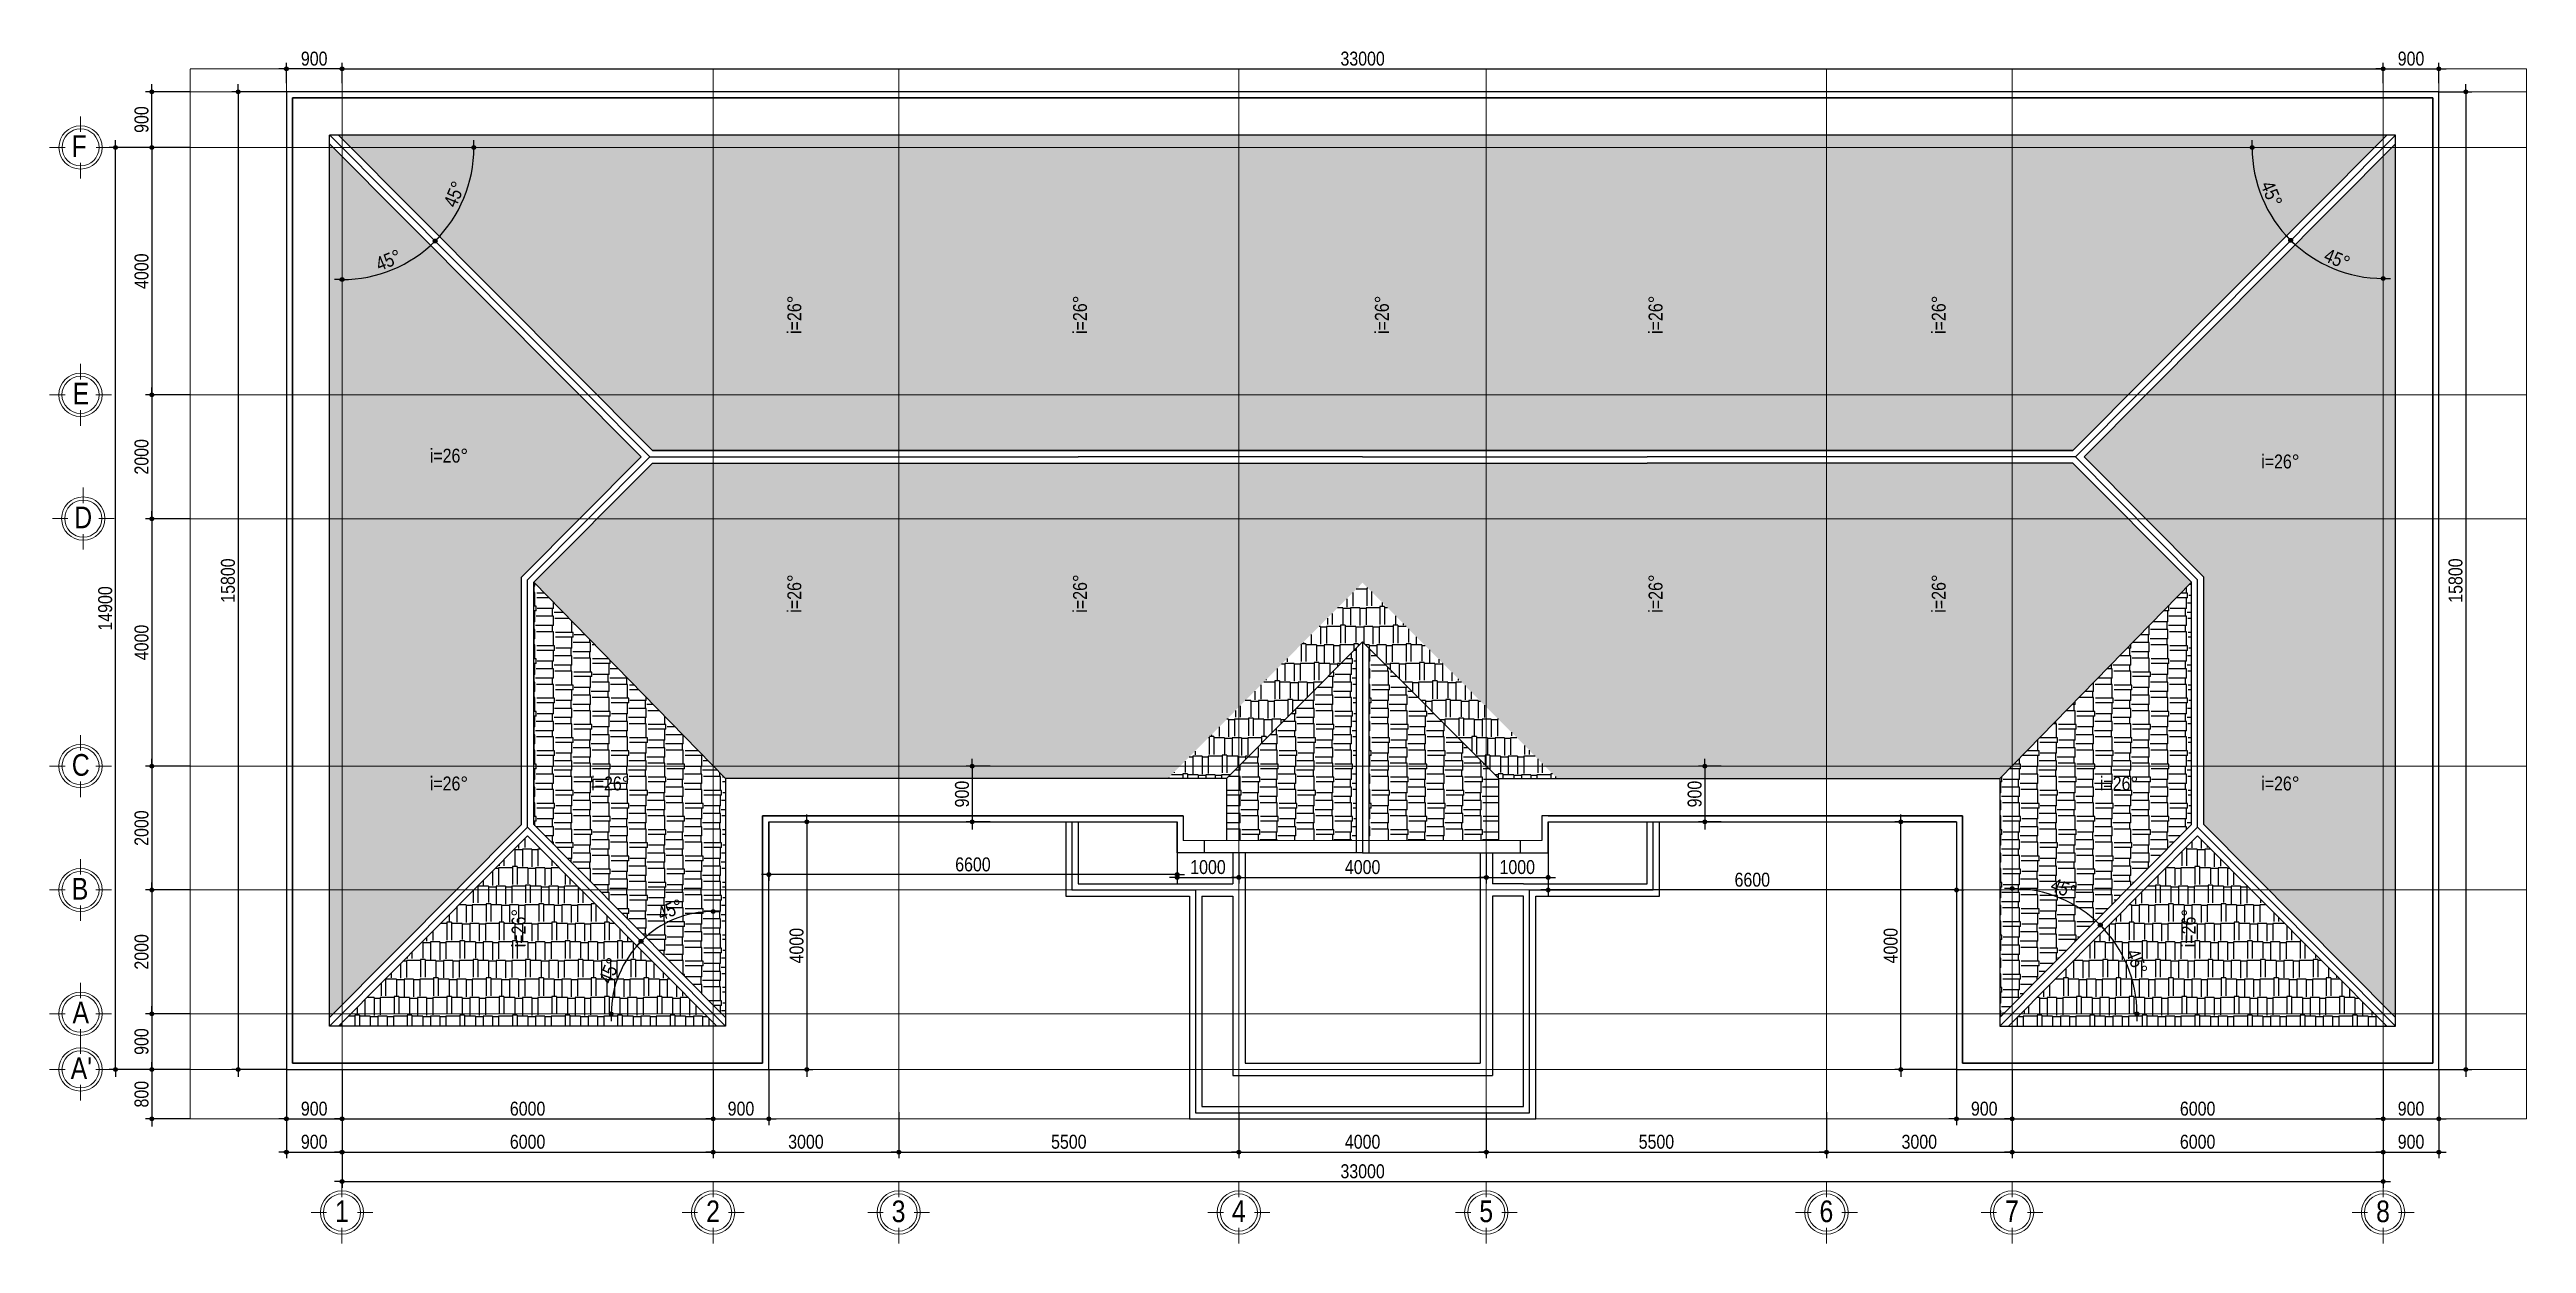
# Model space of a CAD drawing. Header units: millimetres. Extents: x 2630 to 42675, y 1487 to 20781.
import ezdxf
from ezdxf.enums import TextEntityAlignment as Align

# ---------------------------------------------------------------- set-up
doc = ezdxf.new("R2010")
doc.units = ezdxf.units.MM
doc.linetypes.add('ACAD_ISO10W100', pattern=[18, 12, -3, 0, -3])
for name, color, linetype in [('009', 251, 'Continuous'), ('DIM', 1, 'Continuous'), ('HACTH', 8, 'Continuous'), ('HATCHNGOI', 22, 'Continuous'), ('TAGS', 60, 'Continuous'), ('TEXT', 7, 'Continuous'), ('TUONG', 131, 'Continuous')]:
    doc.layers.add(name, color=color, linetype=linetype)
for name, color, linetype, lineweight in [('NET-THAY', 2, 'Continuous', 13), ('TEN TRUC', 3, 'Continuous', 18), ('TRUC', 24, 'Continuous', 0)]:
    doc.layers.add(name, color=color, linetype=linetype, lineweight=lineweight)
doc.styles.add('HEL-CONDENSE', font='')
doc.styles.add('HELVECONDENSE', font='')
doc.styles.get("Standard").update_dxf_attribs({"font": 'arial.ttf'})
doc.styles.add('VNI-HELVE-CONDENSEN', font='')
doc.styles.get('HEL-CONDENSE').set_extended_font_data('VNI-Helve-Condense')
doc.styles.get('HELVECONDENSE').set_extended_font_data('VNI-Helve-Condense')
doc.styles.get('VNI-HELVE-CONDENSEN').set_extended_font_data('VNI-Helve-Condense')
doc.dimstyles.new('D100', dxfattribs={"dimtxt": 225, "dimasz": 1.2, "dimexe": 100, "dimexo": 0, "dimgap": 50, "dimtad": 1, "dimdec": 0, "dimzin": 13, "dimdsep": 46, "dimtxsty": 'HEL-CONDENSE', "dimblk": 'D50', "dimcen": 0, "dimclrd": 1, "dimclre": 1, "dimclrt": 7, "dimadec": 0, "dimazin": 0, "dimtfac": 1, "dimtdec": 0, "dimtmove": 0, "dimatfit": 3, "dimldrblk": 'D50', "dimfxl": 1, "dimtolj": 1, "dimtzin": 13, "dimarcsym": 0})
doc.dimstyles.get("Standard").update_dxf_attribs({"dimtxt": 0.18, "dimasz": 0.18, "dimexe": 0.18, "dimexo": 0.0625, "dimgap": 0.09, "dimtad": 0, "dimtih": 1, "dimtoh": 1, "dimdec": 4, "dimzin": 0, "dimdsep": 46, "dimtxsty": 'Standard', "dimcen": 0.09, "dimadec": 0, "dimazin": 0, "dimtfac": 1, "dimtdec": 4, "dimtofl": 0, "dimtmove": 0, "dimatfit": 3, "dimfxl": 1, "dimtolj": 1, "dimtzin": 0, "dimarcsym": 0})
pattern_1 = [(90, (-1035923.48, 273058.73), (-300, 637.5), [150, -125, 175, -75, 225, -100]), (90, (-1035935.98, 273208.73), (-300, 637.5), [125, -475, 100, -150]), (90, (-1035904.73, 273508.73), (-300, 637.5), [75, -775]), (180, (-1035923.48, 273058.73), (-300, -212.5), [287.5, -912.5]), (180, (-1035923.48, 273208.73), (-300, -212.5), [281.25, -918.75]), (180, (-1035923.48, 273333.73), (-300, -212.5), [262.5, -937.5]), (180, (-1035904.73, 273508.73), (-300, -212.5), [287.5, -912.5]), (180, (-1035904.73, 273583.73), (-300, -212.5), [287.5, -912.5]), (180, (-1035923.48, 273808.73), (-300, -212.5), [275, -925])]
pattern_2 = [(180, (-1035923.48, 273058.73), (-637.5, -300), [150, -125, 175, -75, 225, -100]), (180, (-1036073.48, 273046.23), (-637.5, -300), [125, -475, 100, -150]), (180, (-1036373.48, 273077.48), (-637.5, -300), [75, -775]), (270, (-1035923.48, 273058.73), (212.5, -300), [287.5, -912.5]), (270, (-1036073.48, 273058.73), (212.5, -300), [281.25, -918.75]), (270, (-1036198.48, 273058.73), (212.5, -300), [262.5, -937.5]), (270, (-1036373.48, 273077.48), (212.5, -300), [287.5, -912.5]), (270, (-1036448.48, 273077.48), (212.5, -300), [287.5, -912.5]), (270, (-1036673.48, 273058.73), (212.5, -300), [275, -925])]

msp = doc.modelspace()

# ---------------------------------------------------------------- texts
at = {"layer": 'TEXT', "ltscale": 25, "char_height": 50, "width": 5765.63521, "attachment_point": 7, "style": 'HELVECONDENSE'}
for insert, rotation in [((14787.888, 16185.65), 90.1094066), ((19406.287, 16185.65), 90.1094066), ((24286.877, 16185.65), 90.1094066), ((28711.364, 16185.65), 90.1094066), ((33289.116, 16185.65), 90.1094066), ((8777.888, 14101.44), 0.1094066), ((38386.492, 14007.508), 0.1094066), ((14787.888, 11680.63), 90.1094066), ((19406.287, 11680.63), 90.1094066), ((28711.364, 11680.63), 90.1094066), ((33289.116, 11680.63), 90.1094066), ((8777.888, 8803.951), 0.1094066), ((11386.492, 8803.951), 0.1094066), ((35777.888, 8803.951), 0.1094066), ((38386.492, 8803.951), 0.1094066), ((10329.46, 6273.972), 90.1094066), ((37329.46, 6273.972), 90.1094066)]:
    msp.add_mtext('{\\H4.5x;i=26\\fArial|b0|i0|c0|p34;°}', dxfattribs=dict(at, insert=insert, rotation=rotation))

# ---------------------------------------------------------------- blocks, each defined once
blk = doc.blocks.new('D50')
at = {"layer": 'DIM'}
blk.add_hatch(color=256, dxfattribs=at).paths.add_polyline_path([(25, 0, 1), (-25, 0, 1)])
blk.add_line((25, 0), (100, 0), dxfattribs=at)
blk.add_circle((0, 0), 25, dxfattribs=at)
blk = doc.blocks.new('*D53')
at = {"layer": 'DEFPOINTS', "color": 0, "transparency": 16777216}
for p in [(7359, 3608), (13359, 3608), (13359, 2964)]:
    blk.add_point(p, dxfattribs=at)
at = {"layer": 'DIM', "color": 1, "lineweight": -2, "transparency": 16777216}
for p, q in [((7359, 3608), (7359, 2864)), ((13359, 3608), (13359, 2864)), ((7360, 2964), (13358, 2964))]:
    blk.add_line(p, q, dxfattribs=at)
at = {"layer": 'DIM', "color": 1, "lineweight": -2, "transparency": 16777216, "xscale": 1.199999999999999, "yscale": 1.199999999999999, "zscale": 1.199999999999999, "rotation": 180}
blk.add_blockref('D50', (7359, 2964), dxfattribs=at)
at = {"layer": 'DIM', "color": 1, "lineweight": -2, "transparency": 16777216, "xscale": 1.199999999999999, "yscale": 1.199999999999999, "zscale": 1.199999999999999}
blk.add_blockref('D50', (13359, 2964), dxfattribs=at)
at = {"layer": 'DIM', "color": 7, "transparency": 16777216, "insert": (10359, 3129), "char_height": 225, "attachment_point": 5, "style": 'HEL-CONDENSE'}
blk.add_mtext('\\A1;6000', dxfattribs=at)
blk = doc.blocks.new('*D54')
at = {"layer": 'DEFPOINTS', "color": 0, "transparency": 16777216}
for p in [(13359, 3608), (16359, 3608), (16359, 2964)]:
    blk.add_point(p, dxfattribs=at)
at = {"layer": 'DIM', "color": 1, "lineweight": -2, "transparency": 16777216}
for p, q in [((13359, 3608), (13359, 2864)), ((16359, 3608), (16359, 2864)), ((13360, 2964), (16358, 2964))]:
    blk.add_line(p, q, dxfattribs=at)
at = {"layer": 'DIM', "color": 1, "lineweight": -2, "transparency": 16777216, "xscale": 1.199999999999999, "yscale": 1.199999999999999, "zscale": 1.199999999999999, "rotation": 180}
blk.add_blockref('D50', (13359, 2964), dxfattribs=at)
at = {"layer": 'DIM', "color": 1, "lineweight": -2, "transparency": 16777216, "xscale": 1.199999999999999, "yscale": 1.199999999999999, "zscale": 1.199999999999999}
blk.add_blockref('D50', (16359, 2964), dxfattribs=at)
at = {"layer": 'DIM', "color": 7, "transparency": 16777216, "insert": (14859, 3129), "char_height": 225, "attachment_point": 5, "style": 'HEL-CONDENSE'}
blk.add_mtext('\\A1;3000', dxfattribs=at)
blk = doc.blocks.new('*D55')
at = {"layer": 'DEFPOINTS', "color": 0, "transparency": 16777216}
for p in [(16359, 3608), (21859, 3608), (21859, 2964)]:
    blk.add_point(p, dxfattribs=at)
at = {"layer": 'DIM', "color": 1, "lineweight": -2, "transparency": 16777216}
for p, q in [((16359, 3608), (16359, 2864)), ((21859, 3608), (21859, 2864)), ((16360, 2964), (21858, 2964))]:
    blk.add_line(p, q, dxfattribs=at)
at = {"layer": 'DIM', "color": 1, "lineweight": -2, "transparency": 16777216, "xscale": 1.199999999999999, "yscale": 1.199999999999999, "zscale": 1.199999999999999, "rotation": 180}
blk.add_blockref('D50', (16359, 2964), dxfattribs=at)
at = {"layer": 'DIM', "color": 1, "lineweight": -2, "transparency": 16777216, "xscale": 1.199999999999999, "yscale": 1.199999999999999, "zscale": 1.199999999999999}
blk.add_blockref('D50', (21859, 2964), dxfattribs=at)
at = {"layer": 'DIM', "color": 7, "transparency": 16777216, "insert": (19109, 3129), "char_height": 225, "attachment_point": 5, "style": 'HEL-CONDENSE'}
blk.add_mtext('\\A1;5500', dxfattribs=at)
blk = doc.blocks.new('*D56')
at = {"layer": 'DEFPOINTS', "color": 0, "transparency": 16777216}
for p in [(21859, 3608), (25859, 3608), (25859, 2964)]:
    blk.add_point(p, dxfattribs=at)
at = {"layer": 'DIM', "color": 1, "lineweight": -2, "transparency": 16777216}
for p, q in [((21859, 3608), (21859, 2864)), ((25859, 3608), (25859, 2864)), ((21860, 2964), (25858, 2964))]:
    blk.add_line(p, q, dxfattribs=at)
at = {"layer": 'DIM', "color": 1, "lineweight": -2, "transparency": 16777216, "xscale": 1.199999999999999, "yscale": 1.199999999999999, "zscale": 1.199999999999999, "rotation": 180}
blk.add_blockref('D50', (21859, 2964), dxfattribs=at)
at = {"layer": 'DIM', "color": 1, "lineweight": -2, "transparency": 16777216, "xscale": 1.199999999999999, "yscale": 1.199999999999999, "zscale": 1.199999999999999}
blk.add_blockref('D50', (25859, 2964), dxfattribs=at)
at = {"layer": 'DIM', "color": 7, "transparency": 16777216, "insert": (23859, 3129), "char_height": 225, "attachment_point": 5, "style": 'HEL-CONDENSE'}
blk.add_mtext('\\A1;4000', dxfattribs=at)
blk = doc.blocks.new('*D57')
at = {"layer": 'DEFPOINTS', "color": 0, "transparency": 16777216}
for p in [(25859, 3608), (31359, 3608), (31359, 2964)]:
    blk.add_point(p, dxfattribs=at)
at = {"layer": 'DIM', "color": 1, "lineweight": -2, "transparency": 16777216}
for p, q in [((25859, 3608), (25859, 2864)), ((31359, 3608), (31359, 2864)), ((25860, 2964), (31358, 2964))]:
    blk.add_line(p, q, dxfattribs=at)
at = {"layer": 'DIM', "color": 1, "lineweight": -2, "transparency": 16777216, "xscale": 1.199999999999999, "yscale": 1.199999999999999, "zscale": 1.199999999999999, "rotation": 180}
blk.add_blockref('D50', (25859, 2964), dxfattribs=at)
at = {"layer": 'DIM', "color": 1, "lineweight": -2, "transparency": 16777216, "xscale": 1.199999999999999, "yscale": 1.199999999999999, "zscale": 1.199999999999999}
blk.add_blockref('D50', (31359, 2964), dxfattribs=at)
at = {"layer": 'DIM', "color": 7, "transparency": 16777216, "insert": (28609, 3129), "char_height": 225, "attachment_point": 5, "style": 'HEL-CONDENSE'}
blk.add_mtext('\\A1;5500', dxfattribs=at)
blk = doc.blocks.new('*D58')
at = {"layer": 'DEFPOINTS', "color": 0, "transparency": 16777216}
for p in [(31359, 3608), (34359, 3608), (34359, 2964)]:
    blk.add_point(p, dxfattribs=at)
at = {"layer": 'DIM', "color": 1, "lineweight": -2, "transparency": 16777216}
for p, q in [((31359, 3608), (31359, 2864)), ((34359, 3608), (34359, 2864)), ((31360, 2964), (34358, 2964))]:
    blk.add_line(p, q, dxfattribs=at)
at = {"layer": 'DIM', "color": 1, "lineweight": -2, "transparency": 16777216, "xscale": 1.199999999999999, "yscale": 1.199999999999999, "zscale": 1.199999999999999, "rotation": 180}
blk.add_blockref('D50', (31359, 2964), dxfattribs=at)
at = {"layer": 'DIM', "color": 1, "lineweight": -2, "transparency": 16777216, "xscale": 1.199999999999999, "yscale": 1.199999999999999, "zscale": 1.199999999999999}
blk.add_blockref('D50', (34359, 2964), dxfattribs=at)
at = {"layer": 'DIM', "color": 7, "transparency": 16777216, "insert": (32859, 3129), "char_height": 225, "attachment_point": 5, "style": 'HEL-CONDENSE'}
blk.add_mtext('\\A1;3000', dxfattribs=at)
blk = doc.blocks.new('*D59')
at = {"layer": 'DEFPOINTS', "color": 0, "transparency": 16777216}
for p in [(34359, 3608), (40359, 3608), (40359, 2964)]:
    blk.add_point(p, dxfattribs=at)
at = {"layer": 'DIM', "color": 1, "lineweight": -2, "transparency": 16777216}
for p, q in [((34359, 3608), (34359, 2864)), ((40359, 3608), (40359, 2864)), ((34360, 2964), (40358, 2964))]:
    blk.add_line(p, q, dxfattribs=at)
at = {"layer": 'DIM', "color": 1, "lineweight": -2, "transparency": 16777216, "xscale": 1.199999999999999, "yscale": 1.199999999999999, "zscale": 1.199999999999999, "rotation": 180}
blk.add_blockref('D50', (34359, 2964), dxfattribs=at)
at = {"layer": 'DIM', "color": 1, "lineweight": -2, "transparency": 16777216, "xscale": 1.199999999999999, "yscale": 1.199999999999999, "zscale": 1.199999999999999}
blk.add_blockref('D50', (40359, 2964), dxfattribs=at)
at = {"layer": 'DIM', "color": 7, "transparency": 16777216, "insert": (37359, 3129), "char_height": 225, "attachment_point": 5, "style": 'HEL-CONDENSE'}
blk.add_mtext('\\A1;6000', dxfattribs=at)
blk = doc.blocks.new('*D60')
at = {"layer": 'DEFPOINTS', "color": 0, "transparency": 16777216}
for p in [(7359, 3608), (40359, 3608), (40359, 2487)]:
    blk.add_point(p, dxfattribs=at)
at = {"layer": 'DIM', "color": 1, "lineweight": -2, "transparency": 16777216}
for p, q in [((7359, 3608), (7359, 2387)), ((40359, 3608), (40359, 2387)), ((7360, 2487), (40358, 2487))]:
    blk.add_line(p, q, dxfattribs=at)
at = {"layer": 'DIM', "color": 1, "lineweight": -2, "transparency": 16777216, "xscale": 1.199999999999999, "yscale": 1.199999999999999, "zscale": 1.199999999999999, "rotation": 180}
blk.add_blockref('D50', (7359, 2487), dxfattribs=at)
at = {"layer": 'DIM', "color": 1, "lineweight": -2, "transparency": 16777216, "xscale": 1.199999999999999, "yscale": 1.199999999999999, "zscale": 1.199999999999999}
blk.add_blockref('D50', (40359, 2487), dxfattribs=at)
at = {"layer": 'DIM', "color": 7, "transparency": 16777216, "insert": (23859, 2652), "char_height": 225, "attachment_point": 5, "style": 'HEL-CONDENSE'}
blk.add_mtext('\\A1;33000', dxfattribs=at)
blk = doc.blocks.new('A$C206177D3')
at = {"layer": 'TEN TRUC', "ltscale": 1000}
for p, q in [((-37, 240), (-37, 490)), ((-287, -10), (-537, -10)), ((-37, -510), (-37, -260)), ((463, -10), (213, -10))]:
    blk.add_line(p, q, dxfattribs=at)
blk.add_circle((-37, -10), 350, dxfattribs=at)
at = {"layer": 'TEN TRUC', "color": 254, "ltscale": 1000}
blk.add_circle((-37, -10), 300, dxfattribs=at)
blk = doc.blocks.new('*D61')
at = {"layer": 'DEFPOINTS', "color": 0, "transparency": 16777216}
for p in [(4905, 19199), (4283, 15199), (4905, 15199)]:
    blk.add_point(p, dxfattribs=at)
at = {"layer": 'DIM', "color": 1, "lineweight": -2, "transparency": 16777216}
for p, q in [((4905, 19199), (4183, 19199)), ((4283, 19198), (4283, 15200)), ((4905, 15199), (4183, 15199))]:
    blk.add_line(p, q, dxfattribs=at)
at = {"layer": 'DIM', "color": 1, "lineweight": -2, "transparency": 16777216, "xscale": 1.199999999999999, "yscale": 1.199999999999999, "zscale": 1.199999999999999}
for p, rotation in [((4283, 19199), 90), ((4283, 15199), 270)]:
    blk.add_blockref('D50', p, dxfattribs=dict(at, rotation=rotation))
at = {"layer": 'DIM', "color": 7, "transparency": 16777216, "insert": (4118, 17199), "char_height": 225, "attachment_point": 5, "rotation": 90, "style": 'HEL-CONDENSE'}
blk.add_mtext('\\A1;4000', dxfattribs=at)
blk = doc.blocks.new('*D62')
at = {"layer": 'DEFPOINTS', "color": 0, "transparency": 16777216}
for p in [(4905, 15199), (4283, 13199), (4905, 13199)]:
    blk.add_point(p, dxfattribs=at)
at = {"layer": 'DIM', "color": 1, "lineweight": -2, "transparency": 16777216}
for p, q in [((4905, 15199), (4183, 15199)), ((4283, 15198), (4283, 13200)), ((4905, 13199), (4183, 13199))]:
    blk.add_line(p, q, dxfattribs=at)
at = {"layer": 'DIM', "color": 1, "lineweight": -2, "transparency": 16777216, "xscale": 1.199999999999999, "yscale": 1.199999999999999, "zscale": 1.199999999999999}
for p, rotation in [((4283, 15199), 90), ((4283, 13199), 270)]:
    blk.add_blockref('D50', p, dxfattribs=dict(at, rotation=rotation))
at = {"layer": 'DIM', "color": 7, "transparency": 16777216, "insert": (4118, 14199), "char_height": 225, "attachment_point": 5, "rotation": 90, "style": 'HEL-CONDENSE'}
blk.add_mtext('\\A1;2000', dxfattribs=at)
blk = doc.blocks.new('*D63')
at = {"layer": 'DEFPOINTS', "color": 0, "transparency": 16777216}
for p in [(4905, 13199), (4283, 9199), (4905, 9199)]:
    blk.add_point(p, dxfattribs=at)
at = {"layer": 'DIM', "color": 1, "lineweight": -2, "transparency": 16777216}
for p, q in [((4905, 13199), (4183, 13199)), ((4283, 13198), (4283, 9200)), ((4905, 9199), (4183, 9199))]:
    blk.add_line(p, q, dxfattribs=at)
at = {"layer": 'DIM', "color": 1, "lineweight": -2, "transparency": 16777216, "xscale": 1.199999999999999, "yscale": 1.199999999999999, "zscale": 1.199999999999999}
for p, rotation in [((4283, 13199), 90), ((4283, 9199), 270)]:
    blk.add_blockref('D50', p, dxfattribs=dict(at, rotation=rotation))
at = {"layer": 'DIM', "color": 7, "transparency": 16777216, "insert": (4118, 11199), "char_height": 225, "attachment_point": 5, "rotation": 90, "style": 'HEL-CONDENSE'}
blk.add_mtext('\\A1;4000', dxfattribs=at)
blk = doc.blocks.new('*D64')
at = {"layer": 'DEFPOINTS', "color": 0, "transparency": 16777216}
for p in [(4905, 9199), (4283, 7199), (4905, 7199)]:
    blk.add_point(p, dxfattribs=at)
at = {"layer": 'DIM', "color": 1, "lineweight": -2, "transparency": 16777216}
for p, q in [((4905, 9199), (4183, 9199)), ((4283, 9198), (4283, 7200)), ((4905, 7199), (4183, 7199))]:
    blk.add_line(p, q, dxfattribs=at)
at = {"layer": 'DIM', "color": 1, "lineweight": -2, "transparency": 16777216, "xscale": 1.199999999999999, "yscale": 1.199999999999999, "zscale": 1.199999999999999}
for p, rotation in [((4283, 9199), 90), ((4283, 7199), 270)]:
    blk.add_blockref('D50', p, dxfattribs=dict(at, rotation=rotation))
at = {"layer": 'DIM', "color": 7, "transparency": 16777216, "insert": (4118, 8199), "char_height": 225, "attachment_point": 5, "rotation": 90, "style": 'HEL-CONDENSE'}
blk.add_mtext('\\A1;2000', dxfattribs=at)
blk = doc.blocks.new('*D65')
at = {"layer": 'DEFPOINTS', "color": 0, "transparency": 16777216}
for p in [(3696, 19199), (4905, 19199), (4905, 4299)]:
    blk.add_point(p, dxfattribs=at)
at = {"layer": 'DIM', "color": 1, "lineweight": -2, "transparency": 16777216}
for p, q in [((4905, 19199), (3596, 19199)), ((3696, 4300), (3696, 19198)), ((4905, 4299), (3596, 4299))]:
    blk.add_line(p, q, dxfattribs=at)
at = {"layer": 'DIM', "color": 1, "lineweight": -2, "transparency": 16777216, "xscale": 1.199999999999999, "yscale": 1.199999999999999, "zscale": 1.199999999999999}
for p, rotation in [((3696, 19199), 90), ((3696, 4299), 270)]:
    blk.add_blockref('D50', p, dxfattribs=dict(at, rotation=rotation))
at = {"layer": 'DIM', "color": 7, "transparency": 16777216, "insert": (3531, 11749), "char_height": 225, "attachment_point": 5, "rotation": 90, "style": 'HEL-CONDENSE'}
blk.add_mtext('\\A1;14900', dxfattribs=at)
blk = doc.blocks.new('*D66')
at = {"layer": 'DEFPOINTS', "color": 0, "transparency": 16777216}
for p in [(4905, 7199), (4283, 5199), (4905, 5199)]:
    blk.add_point(p, dxfattribs=at)
at = {"layer": 'DIM', "color": 1, "lineweight": -2, "transparency": 16777216}
for p, q in [((4905, 7199), (4183, 7199)), ((4283, 7198), (4283, 5200)), ((4905, 5199), (4183, 5199))]:
    blk.add_line(p, q, dxfattribs=at)
at = {"layer": 'DIM', "color": 1, "lineweight": -2, "transparency": 16777216, "xscale": 1.199999999999999, "yscale": 1.199999999999999, "zscale": 1.199999999999999}
for p, rotation in [((4283, 7199), 90), ((4283, 5199), 270)]:
    blk.add_blockref('D50', p, dxfattribs=dict(at, rotation=rotation))
at = {"layer": 'DIM', "color": 7, "transparency": 16777216, "insert": (4118, 6199), "char_height": 225, "attachment_point": 5, "rotation": 90, "style": 'HEL-CONDENSE'}
blk.add_mtext('\\A1;2000', dxfattribs=at)
blk = doc.blocks.new('*D67')
at = {"layer": 'DEFPOINTS', "color": 0, "transparency": 16777216}
for p in [(4905, 5199), (4283, 4299), (4905, 4299)]:
    blk.add_point(p, dxfattribs=at)
at = {"layer": 'DIM', "color": 1, "lineweight": -2, "transparency": 16777216}
for p, q in [((4905, 5199), (4183, 5199)), ((4283, 5198), (4283, 4300)), ((4905, 4299), (4183, 4299))]:
    blk.add_line(p, q, dxfattribs=at)
at = {"layer": 'DIM', "color": 1, "lineweight": -2, "transparency": 16777216, "xscale": 1.199999999999999, "yscale": 1.199999999999999, "zscale": 1.199999999999999}
for p, rotation in [((4283, 5199), 90), ((4283, 4299), 270)]:
    blk.add_blockref('D50', p, dxfattribs=dict(at, rotation=rotation))
at = {"layer": 'DIM', "color": 7, "transparency": 16777216, "insert": (4118, 4749), "char_height": 225, "attachment_point": 5, "rotation": 90, "style": 'HEL-CONDENSE'}
blk.add_mtext('\\A1;900', dxfattribs=at)
blk = doc.blocks.new('*D68')
at = {"layer": 'DEFPOINTS', "color": 0, "transparency": 16777216}
for p in [(4905, 4299), (4283, 3499), (4905, 3499)]:
    blk.add_point(p, dxfattribs=at)
at = {"layer": 'DIM', "color": 1, "lineweight": -2, "transparency": 16777216}
for p, q in [((4905, 4299), (4183, 4299)), ((4283, 4298), (4283, 3500)), ((4905, 3499), (4183, 3499))]:
    blk.add_line(p, q, dxfattribs=at)
at = {"layer": 'DIM', "color": 1, "lineweight": -2, "transparency": 16777216, "xscale": 1.199999999999999, "yscale": 1.199999999999999, "zscale": 1.199999999999999}
for p, rotation in [((4283, 4299), 90), ((4283, 3499), 270)]:
    blk.add_blockref('D50', p, dxfattribs=dict(at, rotation=rotation))
at = {"layer": 'DIM', "color": 7, "transparency": 16777216, "insert": (4118, 3899), "char_height": 225, "attachment_point": 5, "rotation": 90, "style": 'HEL-CONDENSE'}
blk.add_mtext('\\A1;800', dxfattribs=at)
blk = doc.blocks.new('*D69')
at = {"layer": 'DEFPOINTS', "color": 0, "transparency": 16777216}
for p in [(4283, 20099), (4905, 20099), (4905, 19199)]:
    blk.add_point(p, dxfattribs=at)
at = {"layer": 'DIM', "color": 1, "lineweight": -2, "transparency": 16777216}
for p, q in [((4905, 20099), (4183, 20099)), ((4283, 19200), (4283, 20098)), ((4905, 19199), (4183, 19199))]:
    blk.add_line(p, q, dxfattribs=at)
at = {"layer": 'DIM', "color": 1, "lineweight": -2, "transparency": 16777216, "xscale": 1.199999999999999, "yscale": 1.199999999999999, "zscale": 1.199999999999999}
for p, rotation in [((4283, 20099), 90), ((4283, 19199), 270)]:
    blk.add_blockref('D50', p, dxfattribs=dict(at, rotation=rotation))
at = {"layer": 'DIM', "color": 7, "transparency": 16777216, "insert": (4118, 19649), "char_height": 225, "attachment_point": 5, "rotation": 90, "style": 'HEL-CONDENSE'}
blk.add_mtext('\\A1;900', dxfattribs=at)
blk = doc.blocks.new('*D70')
at = {"layer": 'DEFPOINTS', "color": 0, "transparency": 16777216}
for p in [(6459, 3499), (7359, 3499), (7359, 2964)]:
    blk.add_point(p, dxfattribs=at)
at = {"layer": 'DIM', "color": 1, "lineweight": -2, "transparency": 16777216}
for p, q in [((6459, 3499), (6459, 2864)), ((7359, 3499), (7359, 2864)), ((6460, 2964), (7358, 2964))]:
    blk.add_line(p, q, dxfattribs=at)
at = {"layer": 'DIM', "color": 1, "lineweight": -2, "transparency": 16777216, "xscale": 1.199999999999999, "yscale": 1.199999999999999, "zscale": 1.199999999999999, "rotation": 180}
blk.add_blockref('D50', (6459, 2964), dxfattribs=at)
at = {"layer": 'DIM', "color": 1, "lineweight": -2, "transparency": 16777216, "xscale": 1.199999999999999, "yscale": 1.199999999999999, "zscale": 1.199999999999999}
blk.add_blockref('D50', (7359, 2964), dxfattribs=at)
at = {"layer": 'DIM', "color": 7, "transparency": 16777216, "insert": (6909, 3129), "char_height": 225, "attachment_point": 5, "style": 'HEL-CONDENSE'}
blk.add_mtext('\\A1;900', dxfattribs=at)
blk = doc.blocks.new('*D71')
at = {"layer": 'DEFPOINTS', "color": 0, "transparency": 16777216}
for p in [(40359, 3499), (41259, 3499), (41259, 2964)]:
    blk.add_point(p, dxfattribs=at)
at = {"layer": 'DIM', "color": 1, "lineweight": -2, "transparency": 16777216}
for p, q in [((40359, 3499), (40359, 2864)), ((41259, 3499), (41259, 2864)), ((40360, 2964), (41258, 2964))]:
    blk.add_line(p, q, dxfattribs=at)
at = {"layer": 'DIM', "color": 1, "lineweight": -2, "transparency": 16777216, "xscale": 1.199999999999999, "yscale": 1.199999999999999, "zscale": 1.199999999999999, "rotation": 180}
blk.add_blockref('D50', (40359, 2964), dxfattribs=at)
at = {"layer": 'DIM', "color": 1, "lineweight": -2, "transparency": 16777216, "xscale": 1.199999999999999, "yscale": 1.199999999999999, "zscale": 1.199999999999999}
blk.add_blockref('D50', (41259, 2964), dxfattribs=at)
at = {"layer": 'DIM', "color": 7, "transparency": 16777216, "insert": (40809, 3129), "char_height": 225, "attachment_point": 5, "style": 'HEL-CONDENSE'}
blk.add_mtext('\\A1;900', dxfattribs=at)
blk = doc.blocks.new('*D72')
at = {"layer": 'DEFPOINTS', "color": 0, "transparency": 16777216}
for p in [(41259, 20099), (41259, 4299), (41694, 4299)]:
    blk.add_point(p, dxfattribs=at)
at = {"layer": 'DIM', "color": 1, "lineweight": -2, "transparency": 16777216}
for p, q in [((41259, 20099), (41794, 20099)), ((41694, 20098), (41694, 4300)), ((41259, 4299), (41794, 4299))]:
    blk.add_line(p, q, dxfattribs=at)
at = {"layer": 'DIM', "color": 1, "lineweight": -2, "transparency": 16777216, "xscale": 1.199999999999999, "yscale": 1.199999999999999, "zscale": 1.199999999999999}
for p, rotation in [((41694, 20099), 90), ((41694, 4299), 270)]:
    blk.add_blockref('D50', p, dxfattribs=dict(at, rotation=rotation))
at = {"layer": 'DIM', "color": 7, "transparency": 16777216, "insert": (41529, 12199), "char_height": 225, "attachment_point": 5, "rotation": 90, "style": 'HEL-CONDENSE'}
blk.add_mtext('\\A1;15800', dxfattribs=at)
blk = doc.blocks.new('*D73')
at = {"layer": 'DEFPOINTS', "color": 0, "transparency": 16777216}
for p in [(40359, 20468), (7359, 20235), (40359, 20235)]:
    blk.add_point(p, dxfattribs=at)
at = {"layer": 'DIM', "color": 1, "lineweight": -2, "transparency": 16777216}
for p, q in [((7359, 20235), (7359, 20568)), ((7360, 20468), (40358, 20468)), ((40359, 20235), (40359, 20568))]:
    blk.add_line(p, q, dxfattribs=at)
at = {"layer": 'DIM', "color": 1, "lineweight": -2, "transparency": 16777216, "xscale": 1.199999999999999, "yscale": 1.199999999999999, "zscale": 1.199999999999999, "rotation": 180}
blk.add_blockref('D50', (7359, 20468), dxfattribs=at)
at = {"layer": 'DIM', "color": 1, "lineweight": -2, "transparency": 16777216, "xscale": 1.199999999999999, "yscale": 1.199999999999999, "zscale": 1.199999999999999}
blk.add_blockref('D50', (40359, 20468), dxfattribs=at)
at = {"layer": 'DIM', "color": 7, "transparency": 16777216, "insert": (23859, 20633), "char_height": 225, "attachment_point": 5, "style": 'HEL-CONDENSE'}
blk.add_mtext('\\A1;33000', dxfattribs=at)
blk = doc.blocks.new('*D74')
at = {"layer": 'DEFPOINTS', "color": 0, "linetype": 'Continuous', "transparency": 16777216}
for p in [(41259, 20468), (40359, 20235), (41259, 20235)]:
    blk.add_point(p, dxfattribs=at)
at = {"layer": 'DIM', "color": 1, "linetype": 'Continuous', "lineweight": -2, "transparency": 16777216}
for p, q in [((40359, 20235), (40359, 20568)), ((40360, 20468), (41258, 20468)), ((41259, 20235), (41259, 20568))]:
    blk.add_line(p, q, dxfattribs=at)
at = {"layer": 'DIM', "color": 1, "linetype": 'Continuous', "lineweight": -2, "transparency": 16777216, "xscale": 1.199999999999999, "yscale": 1.199999999999999, "zscale": 1.199999999999999, "rotation": 180}
blk.add_blockref('D50', (40359, 20468), dxfattribs=at)
at = {"layer": 'DIM', "color": 1, "linetype": 'Continuous', "lineweight": -2, "transparency": 16777216, "xscale": 1.199999999999999, "yscale": 1.199999999999999, "zscale": 1.199999999999999}
blk.add_blockref('D50', (41259, 20468), dxfattribs=at)
at = {"layer": 'DIM', "color": 7, "linetype": 'Continuous', "transparency": 16777216, "insert": (40809, 20633), "char_height": 225, "attachment_point": 5, "style": 'HEL-CONDENSE'}
blk.add_mtext('\\A1;900', dxfattribs=at)
blk = doc.blocks.new('*D75')
at = {"layer": 'DEFPOINTS', "color": 0, "linetype": 'Continuous', "transparency": 16777216}
for p in [(6459, 20468), (6459, 20235), (7359, 20235)]:
    blk.add_point(p, dxfattribs=at)
at = {"layer": 'DIM', "color": 1, "linetype": 'Continuous', "lineweight": -2, "transparency": 16777216}
for p, q in [((6459, 20235), (6459, 20568)), ((7358, 20468), (6460, 20468)), ((7359, 20235), (7359, 20568))]:
    blk.add_line(p, q, dxfattribs=at)
at = {"layer": 'DIM', "color": 1, "linetype": 'Continuous', "lineweight": -2, "transparency": 16777216, "xscale": 1.199999999999999, "yscale": 1.199999999999999, "zscale": 1.199999999999999, "rotation": 180}
blk.add_blockref('D50', (6459, 20468), dxfattribs=at)
at = {"layer": 'DIM', "color": 1, "linetype": 'Continuous', "lineweight": -2, "transparency": 16777216, "xscale": 1.199999999999999, "yscale": 1.199999999999999, "zscale": 1.199999999999999}
blk.add_blockref('D50', (7359, 20468), dxfattribs=at)
at = {"layer": 'DIM', "color": 7, "linetype": 'Continuous', "transparency": 16777216, "insert": (6909, 20633), "char_height": 225, "attachment_point": 5, "style": 'HEL-CONDENSE'}
blk.add_mtext('\\A1;900', dxfattribs=at)
blk = doc.blocks.new('*D76')
at = {"layer": 'DEFPOINTS', "color": 0, "linetype": 'Continuous', "transparency": 16777216}
for p in [(20859, 7799), (21859, 7799), (21859, 7403)]:
    blk.add_point(p, dxfattribs=at)
at = {"layer": 'DIM', "color": 1, "linetype": 'Continuous', "lineweight": -2, "transparency": 16777216}
for p, q in [((20859, 7799), (20859, 7303)), ((21859, 7799), (21859, 7303)), ((20860, 7403), (21858, 7403))]:
    blk.add_line(p, q, dxfattribs=at)
at = {"layer": 'DIM', "color": 1, "linetype": 'Continuous', "lineweight": -2, "transparency": 16777216, "xscale": 1.199999999999999, "yscale": 1.199999999999999, "zscale": 1.199999999999999, "rotation": 180}
blk.add_blockref('D50', (20859, 7403), dxfattribs=at)
at = {"layer": 'DIM', "color": 1, "linetype": 'Continuous', "lineweight": -2, "transparency": 16777216, "xscale": 1.199999999999999, "yscale": 1.199999999999999, "zscale": 1.199999999999999}
blk.add_blockref('D50', (21859, 7403), dxfattribs=at)
at = {"layer": 'DIM', "color": 7, "linetype": 'Continuous', "transparency": 16777216, "insert": (21359, 7568), "char_height": 225, "attachment_point": 5, "style": 'HEL-CONDENSE'}
blk.add_mtext('\\A1;1000', dxfattribs=at)
blk = doc.blocks.new('*D77')
at = {"layer": 'DEFPOINTS', "color": 0, "linetype": 'Continuous', "transparency": 16777216}
for p in [(21859, 7799), (25859, 7799), (25859, 7403)]:
    blk.add_point(p, dxfattribs=at)
at = {"layer": 'DIM', "color": 1, "linetype": 'Continuous', "lineweight": -2, "transparency": 16777216}
for p, q in [((21859, 7799), (21859, 7303)), ((25859, 7799), (25859, 7303)), ((21860, 7403), (25858, 7403))]:
    blk.add_line(p, q, dxfattribs=at)
at = {"layer": 'DIM', "color": 1, "linetype": 'Continuous', "lineweight": -2, "transparency": 16777216, "xscale": 1.199999999999999, "yscale": 1.199999999999999, "zscale": 1.199999999999999, "rotation": 180}
blk.add_blockref('D50', (21859, 7403), dxfattribs=at)
at = {"layer": 'DIM', "color": 1, "linetype": 'Continuous', "lineweight": -2, "transparency": 16777216, "xscale": 1.199999999999999, "yscale": 1.199999999999999, "zscale": 1.199999999999999}
blk.add_blockref('D50', (25859, 7403), dxfattribs=at)
at = {"layer": 'DIM', "color": 7, "linetype": 'Continuous', "transparency": 16777216, "insert": (23859, 7568), "char_height": 225, "attachment_point": 5, "style": 'HEL-CONDENSE'}
blk.add_mtext('\\A1;4000', dxfattribs=at)
blk = doc.blocks.new('*D78')
at = {"layer": 'DEFPOINTS', "color": 0, "linetype": 'Continuous', "transparency": 16777216}
for p in [(25859, 7799), (26859, 7799), (26859, 7403)]:
    blk.add_point(p, dxfattribs=at)
at = {"layer": 'DIM', "color": 1, "linetype": 'Continuous', "lineweight": -2, "transparency": 16777216}
for p, q in [((25859, 7799), (25859, 7303)), ((26859, 7799), (26859, 7303)), ((25860, 7403), (26858, 7403))]:
    blk.add_line(p, q, dxfattribs=at)
at = {"layer": 'DIM', "color": 1, "linetype": 'Continuous', "lineweight": -2, "transparency": 16777216, "xscale": 1.199999999999999, "yscale": 1.199999999999999, "zscale": 1.199999999999999, "rotation": 180}
blk.add_blockref('D50', (25859, 7403), dxfattribs=at)
at = {"layer": 'DIM', "color": 1, "linetype": 'Continuous', "lineweight": -2, "transparency": 16777216, "xscale": 1.199999999999999, "yscale": 1.199999999999999, "zscale": 1.199999999999999}
blk.add_blockref('D50', (26859, 7403), dxfattribs=at)
at = {"layer": 'DIM', "color": 7, "linetype": 'Continuous', "transparency": 16777216, "insert": (26359, 7568), "char_height": 225, "attachment_point": 5, "style": 'HEL-CONDENSE'}
blk.add_mtext('\\A1;1000', dxfattribs=at)
blk = doc.blocks.new('*D79')
at = {"layer": 'DEFPOINTS', "color": 0, "linetype": 'Continuous', "transparency": 16777216}
for p in [(6459, 4299), (7359, 4299), (7359, 3499)]:
    blk.add_point(p, dxfattribs=at)
at = {"layer": 'DIM', "color": 1, "linetype": 'Continuous', "lineweight": -2, "transparency": 16777216}
for p, q in [((6459, 4299), (6459, 3399)), ((7359, 4299), (7359, 3399)), ((6460, 3499), (7358, 3499))]:
    blk.add_line(p, q, dxfattribs=at)
at = {"layer": 'DIM', "color": 1, "linetype": 'Continuous', "lineweight": -2, "transparency": 16777216, "xscale": 1.199999999999999, "yscale": 1.199999999999999, "zscale": 1.199999999999999, "rotation": 180}
blk.add_blockref('D50', (6459, 3499), dxfattribs=at)
at = {"layer": 'DIM', "color": 1, "linetype": 'Continuous', "lineweight": -2, "transparency": 16777216, "xscale": 1.199999999999999, "yscale": 1.199999999999999, "zscale": 1.199999999999999}
blk.add_blockref('D50', (7359, 3499), dxfattribs=at)
at = {"layer": 'DIM', "color": 7, "linetype": 'Continuous', "transparency": 16777216, "insert": (6909, 3664), "char_height": 225, "attachment_point": 5, "style": 'HEL-CONDENSE'}
blk.add_mtext('\\A1;900', dxfattribs=at)
blk = doc.blocks.new('*D80')
at = {"layer": 'DEFPOINTS', "color": 0, "linetype": 'Continuous', "transparency": 16777216}
for p in [(7359, 4299), (13359, 4299), (13359, 3499)]:
    blk.add_point(p, dxfattribs=at)
at = {"layer": 'DIM', "color": 1, "linetype": 'Continuous', "lineweight": -2, "transparency": 16777216}
for p, q in [((7359, 4299), (7359, 3399)), ((13359, 4299), (13359, 3399)), ((7360, 3499), (13358, 3499))]:
    blk.add_line(p, q, dxfattribs=at)
at = {"layer": 'DIM', "color": 1, "linetype": 'Continuous', "lineweight": -2, "transparency": 16777216, "xscale": 1.199999999999999, "yscale": 1.199999999999999, "zscale": 1.199999999999999, "rotation": 180}
blk.add_blockref('D50', (7359, 3499), dxfattribs=at)
at = {"layer": 'DIM', "color": 1, "linetype": 'Continuous', "lineweight": -2, "transparency": 16777216, "xscale": 1.199999999999999, "yscale": 1.199999999999999, "zscale": 1.199999999999999}
blk.add_blockref('D50', (13359, 3499), dxfattribs=at)
at = {"layer": 'DIM', "color": 7, "linetype": 'Continuous', "transparency": 16777216, "insert": (10359, 3664), "char_height": 225, "attachment_point": 5, "style": 'HEL-CONDENSE'}
blk.add_mtext('\\A1;6000', dxfattribs=at)
blk = doc.blocks.new('*D81')
at = {"layer": 'DEFPOINTS', "color": 0, "linetype": 'Continuous', "transparency": 16777216}
for p in [(13359, 4299), (14259, 4299), (14259, 3499)]:
    blk.add_point(p, dxfattribs=at)
at = {"layer": 'DIM', "color": 1, "linetype": 'Continuous', "lineweight": -2, "transparency": 16777216}
for p, q in [((13359, 4299), (13359, 3399)), ((14259, 4299), (14259, 3399)), ((13360, 3499), (14258, 3499))]:
    blk.add_line(p, q, dxfattribs=at)
at = {"layer": 'DIM', "color": 1, "linetype": 'Continuous', "lineweight": -2, "transparency": 16777216, "xscale": 1.199999999999999, "yscale": 1.199999999999999, "zscale": 1.199999999999999, "rotation": 180}
blk.add_blockref('D50', (13359, 3499), dxfattribs=at)
at = {"layer": 'DIM', "color": 1, "linetype": 'Continuous', "lineweight": -2, "transparency": 16777216, "xscale": 1.199999999999999, "yscale": 1.199999999999999, "zscale": 1.199999999999999}
blk.add_blockref('D50', (14259, 3499), dxfattribs=at)
at = {"layer": 'DIM', "color": 7, "linetype": 'Continuous', "transparency": 16777216, "insert": (13809, 3664), "char_height": 225, "attachment_point": 5, "style": 'HEL-CONDENSE'}
blk.add_mtext('\\A1;900', dxfattribs=at)
blk = doc.blocks.new('*D82')
at = {"layer": 'DEFPOINTS', "color": 0, "linetype": 'Continuous', "transparency": 16777216}
for p in [(33459, 4299), (34359, 4299), (34359, 3499)]:
    blk.add_point(p, dxfattribs=at)
at = {"layer": 'DIM', "color": 1, "linetype": 'Continuous', "lineweight": -2, "transparency": 16777216}
for p, q in [((33459, 4299), (33459, 3399)), ((34359, 4299), (34359, 3399)), ((33460, 3499), (34358, 3499))]:
    blk.add_line(p, q, dxfattribs=at)
at = {"layer": 'DIM', "color": 1, "linetype": 'Continuous', "lineweight": -2, "transparency": 16777216, "xscale": 1.199999999999999, "yscale": 1.199999999999999, "zscale": 1.199999999999999, "rotation": 180}
blk.add_blockref('D50', (33459, 3499), dxfattribs=at)
at = {"layer": 'DIM', "color": 1, "linetype": 'Continuous', "lineweight": -2, "transparency": 16777216, "xscale": 1.199999999999999, "yscale": 1.199999999999999, "zscale": 1.199999999999999}
blk.add_blockref('D50', (34359, 3499), dxfattribs=at)
at = {"layer": 'DIM', "color": 7, "linetype": 'Continuous', "transparency": 16777216, "insert": (33909, 3664), "char_height": 225, "attachment_point": 5, "style": 'HEL-CONDENSE'}
blk.add_mtext('\\A1;900', dxfattribs=at)
blk = doc.blocks.new('*D83')
at = {"layer": 'DEFPOINTS', "color": 0, "linetype": 'Continuous', "transparency": 16777216}
for p in [(34359, 4299), (40359, 4299), (40359, 3499)]:
    blk.add_point(p, dxfattribs=at)
at = {"layer": 'DIM', "color": 1, "linetype": 'Continuous', "lineweight": -2, "transparency": 16777216}
for p, q in [((34359, 4299), (34359, 3399)), ((40359, 4299), (40359, 3399)), ((34360, 3499), (40358, 3499))]:
    blk.add_line(p, q, dxfattribs=at)
at = {"layer": 'DIM', "color": 1, "linetype": 'Continuous', "lineweight": -2, "transparency": 16777216, "xscale": 1.199999999999999, "yscale": 1.199999999999999, "zscale": 1.199999999999999, "rotation": 180}
blk.add_blockref('D50', (34359, 3499), dxfattribs=at)
at = {"layer": 'DIM', "color": 1, "linetype": 'Continuous', "lineweight": -2, "transparency": 16777216, "xscale": 1.199999999999999, "yscale": 1.199999999999999, "zscale": 1.199999999999999}
blk.add_blockref('D50', (40359, 3499), dxfattribs=at)
at = {"layer": 'DIM', "color": 7, "linetype": 'Continuous', "transparency": 16777216, "insert": (37359, 3664), "char_height": 225, "attachment_point": 5, "style": 'HEL-CONDENSE'}
blk.add_mtext('\\A1;6000', dxfattribs=at)
blk = doc.blocks.new('*D84')
at = {"layer": 'DEFPOINTS', "color": 0, "linetype": 'Continuous', "transparency": 16777216}
for p in [(40359, 4299), (41259, 4299), (41259, 3499)]:
    blk.add_point(p, dxfattribs=at)
at = {"layer": 'DIM', "color": 1, "linetype": 'Continuous', "lineweight": -2, "transparency": 16777216}
for p, q in [((40359, 4299), (40359, 3399)), ((41259, 4299), (41259, 3399)), ((40360, 3499), (41258, 3499))]:
    blk.add_line(p, q, dxfattribs=at)
at = {"layer": 'DIM', "color": 1, "linetype": 'Continuous', "lineweight": -2, "transparency": 16777216, "xscale": 1.199999999999999, "yscale": 1.199999999999999, "zscale": 1.199999999999999, "rotation": 180}
blk.add_blockref('D50', (40359, 3499), dxfattribs=at)
at = {"layer": 'DIM', "color": 1, "linetype": 'Continuous', "lineweight": -2, "transparency": 16777216, "xscale": 1.199999999999999, "yscale": 1.199999999999999, "zscale": 1.199999999999999}
blk.add_blockref('D50', (41259, 3499), dxfattribs=at)
at = {"layer": 'DIM', "color": 7, "linetype": 'Continuous', "transparency": 16777216, "insert": (40809, 3664), "char_height": 225, "attachment_point": 5, "style": 'HEL-CONDENSE'}
blk.add_mtext('\\A1;900', dxfattribs=at)
blk = doc.blocks.new('*D85')
at = {"layer": 'DEFPOINTS', "color": 0, "linetype": 'Continuous', "transparency": 16777216}
for p in [(29654, 9199), (29391, 8299), (29654, 8299)]:
    blk.add_point(p, dxfattribs=at)
at = {"layer": 'DIM', "color": 1, "linetype": 'Continuous', "lineweight": -2, "transparency": 16777216}
for p, q in [((29654, 9199), (29291, 9199)), ((29391, 9198), (29391, 8300)), ((29654, 8299), (29291, 8299))]:
    blk.add_line(p, q, dxfattribs=at)
at = {"layer": 'DIM', "color": 1, "linetype": 'Continuous', "lineweight": -2, "transparency": 16777216, "xscale": 1.199999999999999, "yscale": 1.199999999999999, "zscale": 1.199999999999999}
for p, rotation in [((29391, 9199), 90), ((29391, 8299), 270)]:
    blk.add_blockref('D50', p, dxfattribs=dict(at, rotation=rotation))
at = {"layer": 'DIM', "color": 7, "linetype": 'Continuous', "transparency": 16777216, "insert": (29227, 8749), "char_height": 225, "attachment_point": 5, "rotation": 90, "style": 'HEL-CONDENSE'}
blk.add_mtext('\\A1;900', dxfattribs=at)
blk = doc.blocks.new('*D86')
at = {"layer": 'DEFPOINTS', "color": 0, "linetype": 'Continuous', "transparency": 16777216}
for p in [(17840, 9199), (17547, 8299), (17840, 8299)]:
    blk.add_point(p, dxfattribs=at)
at = {"layer": 'DIM', "color": 1, "linetype": 'Continuous', "lineweight": -2, "transparency": 16777216}
for p, q in [((17840, 9199), (17447, 9199)), ((17547, 9198), (17547, 8300)), ((17840, 8299), (17447, 8299))]:
    blk.add_line(p, q, dxfattribs=at)
at = {"layer": 'DIM', "color": 1, "linetype": 'Continuous', "lineweight": -2, "transparency": 16777216, "xscale": 1.199999999999999, "yscale": 1.199999999999999, "zscale": 1.199999999999999}
for p, rotation in [((17547, 9199), 90), ((17547, 8299), 270)]:
    blk.add_blockref('D50', p, dxfattribs=dict(at, rotation=rotation))
at = {"layer": 'DIM', "color": 7, "linetype": 'Continuous', "transparency": 16777216, "insert": (17383, 8749), "char_height": 225, "attachment_point": 5, "rotation": 90, "style": 'HEL-CONDENSE'}
blk.add_mtext('\\A1;900', dxfattribs=at)
blk = doc.blocks.new('*D87')
at = {"layer": 'DEFPOINTS', "color": 0, "linetype": 'Continuous', "transparency": 16777216}
for p in [(40359, 20468), (40558, 19399), (39303, 17364), (35383, 14199), (40359, 3499)]:
    blk.add_point(p, dxfattribs=at)
at = {"layer": 'DIM', "color": 1, "linetype": 'Continuous', "lineweight": -2, "transparency": 16777216}
blk.add_arc((40359, 19199), 2117, 225.1726, 269.9675, dxfattribs=at)
at = {"layer": 'DIM', "color": 1, "linetype": 'Continuous', "lineweight": -2, "transparency": 16777216, "xscale": 1.199999999999999, "yscale": 1.199999999999999, "zscale": 1.199999999999999}
for p, rotation in [((38865, 17698), 135.1563227989281), ((40359, 17082), 359.9837644024002)]:
    blk.add_blockref('D50', p, dxfattribs=dict(at, rotation=rotation))
at = {"layer": 'DIM', "color": 7, "linetype": 'Continuous', "transparency": 16777216, "insert": (39614, 17394), "char_height": 225, "attachment_point": 5, "rotation": 337.57, "style": 'HEL-CONDENSE'}
blk.add_mtext('\\A1;45°', dxfattribs=at)
blk = doc.blocks.new('*D88')
at = {"layer": 'DEFPOINTS', "color": 0, "linetype": 'Continuous', "transparency": 16777216}
for p in [(40558, 19399), (4905, 19199), (42675, 19199), (38312, 18649), (35383, 14199)]:
    blk.add_point(p, dxfattribs=at)
at = {"layer": 'DIM', "color": 1, "linetype": 'Continuous', "lineweight": -2, "transparency": 16777216}
blk.add_arc((40359, 19199), 2120, 180.0324, 225.1077, dxfattribs=at)
at = {"layer": 'DIM', "color": 1, "linetype": 'Continuous', "lineweight": -2, "transparency": 16777216, "xscale": 1.199999999999999, "yscale": 1.199999999999999, "zscale": 1.199999999999999}
for p, rotation in [((38239, 19199), 90.01621730509545), ((38863, 17697), 315.1238698962329)]:
    blk.add_blockref('D50', p, dxfattribs=dict(at, rotation=rotation))
at = {"layer": 'DIM', "color": 7, "linetype": 'Continuous', "transparency": 16777216, "insert": (38554, 18449), "char_height": 225, "attachment_point": 5, "rotation": 292.57, "style": 'HEL-CONDENSE'}
blk.add_mtext('\\A1;45°', dxfattribs=at)
blk = doc.blocks.new('*D89')
at = {"layer": 'DEFPOINTS', "color": 0, "linetype": 'Continuous', "transparency": 16777216}
for p in [(7160, 19399), (4905, 19199), (42675, 19199), (9204, 18130), (12334, 14199)]:
    blk.add_point(p, dxfattribs=at)
at = {"layer": 'DIM', "color": 1, "linetype": 'Continuous', "lineweight": -2, "transparency": 16777216}
blk.add_arc((7359, 19199), 2133, 314.8922, 359.9678, dxfattribs=at)
at = {"layer": 'DIM', "color": 1, "linetype": 'Continuous', "lineweight": -2, "transparency": 16777216, "xscale": 1.199999999999999, "yscale": 1.199999999999999, "zscale": 1.199999999999999}
for p, rotation in [((9491, 19199), 89.98388093189483), ((8863, 17687), 224.8760318667781)]:
    blk.add_blockref('D50', p, dxfattribs=dict(at, rotation=rotation))
at = {"layer": 'DIM', "color": 7, "linetype": 'Continuous', "transparency": 16777216, "insert": (9176, 18444), "char_height": 225, "attachment_point": 5, "rotation": 67.43, "style": 'HEL-CONDENSE'}
blk.add_mtext('\\A1;45°', dxfattribs=at)
blk = doc.blocks.new('*D90')
at = {"layer": 'DEFPOINTS', "color": 0, "linetype": 'Continuous', "transparency": 16777216}
for p in [(7359, 20468), (7160, 19399), (7910, 17135), (12334, 14199), (7359, 3499)]:
    blk.add_point(p, dxfattribs=at)
at = {"layer": 'DIM', "color": 1, "linetype": 'Continuous', "lineweight": -2, "transparency": 16777216}
blk.add_arc((7359, 19199), 2136, 270.0322, 314.8277, dxfattribs=at)
at = {"layer": 'DIM', "color": 1, "linetype": 'Continuous', "lineweight": -2, "transparency": 16777216, "xscale": 1.199999999999999, "yscale": 1.199999999999999, "zscale": 1.199999999999999}
for p, rotation in [((8865, 17685), 44.84381943961098), ((7359, 17063), 180.0160933590621)]:
    blk.add_blockref('D50', p, dxfattribs=dict(at, rotation=rotation))
at = {"layer": 'DIM', "color": 7, "linetype": 'Continuous', "transparency": 16777216, "insert": (8111, 17377), "char_height": 225, "attachment_point": 5, "rotation": 22.43, "style": 'HEL-CONDENSE'}
blk.add_mtext('\\A1;45°', dxfattribs=at)
blk = doc.blocks.new('*D91')
at = {"layer": 'DEFPOINTS', "color": 0, "linetype": 'Continuous', "transparency": 16777216}
for p in [(10359, 8214), (11933, 6025), (4905, 5199), (13559, 4998), (42675, 5199)]:
    blk.add_point(p, dxfattribs=at)
at = {"layer": 'DIM', "color": 1, "linetype": 'Continuous', "lineweight": -2, "transparency": 16777216}
blk.add_arc((13359, 5199), 1648, 134.9016, 179.9583, dxfattribs=at)
at = {"layer": 'DIM', "color": 1, "linetype": 'Continuous', "lineweight": -2, "transparency": 16777216, "xscale": 1.199999999999999, "yscale": 1.199999999999999, "zscale": 1.199999999999999}
for p, rotation in [((12196, 6367), 44.88077642419574), ((11711, 5199), 269.9791363744756)]:
    blk.add_blockref('D50', p, dxfattribs=dict(at, rotation=rotation))
at = {"layer": 'DIM', "color": 7, "linetype": 'Continuous', "transparency": 16777216, "insert": (11685, 5895), "char_height": 225, "attachment_point": 5, "rotation": 67.43, "style": 'HEL-CONDENSE'}
blk.add_mtext('\\A1;45°', dxfattribs=at)
blk = doc.blocks.new('*D92')
at = {"layer": 'DEFPOINTS', "color": 0, "linetype": 'Continuous', "transparency": 16777216}
for p in [(13359, 20468), (10359, 8214), (12932, 6795), (13559, 4998), (13359, 3499)]:
    blk.add_point(p, dxfattribs=at)
at = {"layer": 'DIM', "color": 1, "linetype": 'Continuous', "lineweight": -2, "transparency": 16777216}
blk.add_arc((13359, 5199), 1652, 90.0416, 134.8183, dxfattribs=at)
at = {"layer": 'DIM', "color": 1, "linetype": 'Continuous', "lineweight": -2, "transparency": 16777216, "xscale": 1.199999999999999, "yscale": 1.199999999999999, "zscale": 1.199999999999999}
for p, rotation in [((13359, 6851), 0.02080796659496527), ((12193, 6370), 224.8391048320763)]:
    blk.add_blockref('D50', p, dxfattribs=dict(at, rotation=rotation))
at = {"layer": 'DIM', "color": 7, "linetype": 'Continuous', "transparency": 16777216, "insert": (12665, 6879), "char_height": 225, "attachment_point": 5, "rotation": 22.43, "style": 'HEL-CONDENSE'}
blk.add_mtext('\\A1;45°', dxfattribs=at)
blk = doc.blocks.new('*D93')
at = {"layer": 'DEFPOINTS', "color": 0, "linetype": 'Continuous', "transparency": 16777216}
for p in [(37359, 8214), (36309, 5723), (4905, 5199), (34159, 4998), (42675, 5199)]:
    blk.add_point(p, dxfattribs=at)
at = {"layer": 'DIM', "color": 1, "linetype": 'Continuous', "lineweight": -2, "transparency": 16777216}
blk.add_arc((34359, 5199), 2019, 0.0341, 45.106, dxfattribs=at)
at = {"layer": 'DIM', "color": 1, "linetype": 'Continuous', "lineweight": -2, "transparency": 16777216, "xscale": 1.199999999999999, "yscale": 1.199999999999999, "zscale": 1.199999999999999}
for p, rotation in [((35783, 6631), 135.123061944268), ((36378, 5199), 270.0170252570587)]:
    blk.add_blockref('D50', p, dxfattribs=dict(at, rotation=rotation))
at = {"layer": 'DIM', "color": 7, "linetype": 'Continuous', "transparency": 16777216, "insert": (36376, 6038), "char_height": 225, "attachment_point": 5, "rotation": 292.57, "style": 'HEL-CONDENSE'}
blk.add_mtext('\\A1;45°', dxfattribs=at)
blk = doc.blocks.new('*D94')
at = {"layer": 'DEFPOINTS', "color": 0, "linetype": 'Continuous', "transparency": 16777216}
for p in [(34359, 20468), (37359, 8214), (35367, 6953), (34159, 4998), (34359, 3499)]:
    blk.add_point(p, dxfattribs=at)
at = {"layer": 'DIM', "color": 1, "linetype": 'Continuous', "lineweight": -2, "transparency": 16777216}
blk.add_arc((34359, 5199), 2023, 45.1741, 89.966, dxfattribs=at)
at = {"layer": 'DIM', "color": 1, "linetype": 'Continuous', "lineweight": -2, "transparency": 16777216, "xscale": 1.199999999999999, "yscale": 1.199999999999999, "zscale": 1.199999999999999}
for p, rotation in [((34359, 7222), 179.9830050279103), ((35786, 6633), 315.1570821734163)]:
    blk.add_blockref('D50', p, dxfattribs=dict(at, rotation=rotation))
at = {"layer": 'DIM', "color": 7, "linetype": 'Continuous', "transparency": 16777216, "insert": (35193, 7221), "char_height": 225, "attachment_point": 5, "rotation": 337.57, "style": 'HEL-CONDENSE'}
blk.add_mtext('\\A1;45°', dxfattribs=at)
blk = doc.blocks.new('*D95')
at = {"layer": '009', "color": 1, "lineweight": -2, "transparency": 16777216}
for p, q in [((6459, 20099), (5580, 20099)), ((5680, 20098), (5680, 4300)), ((6459, 4299), (5580, 4299))]:
    blk.add_line(p, q, dxfattribs=at)
at = {"layer": 'DEFPOINTS', "color": 0, "transparency": 16777216}
for p in [(6459, 20099), (5680, 4299), (6459, 4299)]:
    blk.add_point(p, dxfattribs=at)
at = {"layer": '009', "color": 1, "lineweight": -2, "transparency": 16777216, "xscale": 1.199999999999999, "yscale": 1.199999999999999, "zscale": 1.199999999999999}
for p, rotation in [((5680, 20099), 90), ((5680, 4299), 270)]:
    blk.add_blockref('D50', p, dxfattribs=dict(at, rotation=rotation))
at = {"layer": '009', "color": 7, "transparency": 16777216, "insert": (5515, 12199), "char_height": 225, "attachment_point": 5, "rotation": 90, "style": 'HEL-CONDENSE'}
blk.add_mtext('\\A1;15800', dxfattribs=at)
blk = doc.blocks.new('*D96')
at = {"layer": '009', "color": 1, "lineweight": -2, "transparency": 16777216}
for p, q in [((14259, 8299), (14973, 8299)), ((14873, 8298), (14873, 4300)), ((14259, 4299), (14973, 4299))]:
    blk.add_line(p, q, dxfattribs=at)
at = {"layer": 'DEFPOINTS', "color": 0, "transparency": 16777216}
for p in [(14259, 8299), (14259, 4299), (14873, 4299)]:
    blk.add_point(p, dxfattribs=at)
at = {"layer": '009', "color": 1, "lineweight": -2, "transparency": 16777216, "xscale": 1.199999999999999, "yscale": 1.199999999999999, "zscale": 1.199999999999999}
for p, rotation in [((14873, 8299), 90), ((14873, 4299), 270)]:
    blk.add_blockref('D50', p, dxfattribs=dict(at, rotation=rotation))
at = {"layer": '009', "color": 7, "transparency": 16777216, "insert": (14708, 6299), "char_height": 225, "attachment_point": 5, "rotation": 90, "style": 'HEL-CONDENSE'}
blk.add_mtext('\\A1;4000', dxfattribs=at)
blk = doc.blocks.new('*D97')
at = {"layer": '009', "color": 1, "lineweight": -2, "transparency": 16777216}
for p, q in [((14259, 8299), (14259, 7347)), ((20859, 8299), (20859, 7347)), ((20858, 7447), (14260, 7447))]:
    blk.add_line(p, q, dxfattribs=at)
at = {"layer": 'DEFPOINTS', "color": 0, "transparency": 16777216}
for p in [(14259, 8299), (20859, 8299), (14259, 7447)]:
    blk.add_point(p, dxfattribs=at)
at = {"layer": '009', "color": 1, "lineweight": -2, "transparency": 16777216, "xscale": 1.199999999999999, "yscale": 1.199999999999999, "zscale": 1.199999999999999, "rotation": 180}
blk.add_blockref('D50', (14259, 7447), dxfattribs=at)
at = {"layer": '009', "color": 1, "lineweight": -2, "transparency": 16777216, "xscale": 1.199999999999999, "yscale": 1.199999999999999, "zscale": 1.199999999999999}
blk.add_blockref('D50', (20859, 7447), dxfattribs=at)
at = {"layer": '009', "color": 7, "transparency": 16777216, "insert": (17559, 7611), "char_height": 225, "attachment_point": 5, "style": 'HEL-CONDENSE'}
blk.add_mtext('\\A1;6600', dxfattribs=at)
blk = doc.blocks.new('*D98')
at = {"layer": '009', "color": 1, "lineweight": -2, "transparency": 16777216}
for p, q in [((26859, 8299), (26859, 7099)), ((33459, 8299), (33459, 7099)), ((33458, 7199), (26860, 7199))]:
    blk.add_line(p, q, dxfattribs=at)
at = {"layer": 'DEFPOINTS', "color": 0, "transparency": 16777216}
for p in [(26859, 8299), (33459, 8299), (26859, 7199)]:
    blk.add_point(p, dxfattribs=at)
at = {"layer": '009', "color": 1, "lineweight": -2, "transparency": 16777216, "xscale": 1.199999999999999, "yscale": 1.199999999999999, "zscale": 1.199999999999999, "rotation": 180}
blk.add_blockref('D50', (26859, 7199), dxfattribs=at)
at = {"layer": '009', "color": 1, "lineweight": -2, "transparency": 16777216, "xscale": 1.199999999999999, "yscale": 1.199999999999999, "zscale": 1.199999999999999}
blk.add_blockref('D50', (33459, 7199), dxfattribs=at)
at = {"layer": '009', "color": 7, "transparency": 16777216, "insert": (30159, 7364), "char_height": 225, "attachment_point": 5, "style": 'HEL-CONDENSE'}
blk.add_mtext('\\A1;6600', dxfattribs=at)
blk = doc.blocks.new('*D99')
at = {"layer": '009', "color": 1, "lineweight": -2, "transparency": 16777216}
for p, q in [((33459, 8299), (32462, 8299)), ((32562, 4300), (32562, 8298)), ((33459, 4299), (32462, 4299))]:
    blk.add_line(p, q, dxfattribs=at)
at = {"layer": 'DEFPOINTS', "color": 0, "transparency": 16777216}
for p in [(32562, 8299), (33459, 8299), (33459, 4299)]:
    blk.add_point(p, dxfattribs=at)
at = {"layer": '009', "color": 1, "lineweight": -2, "transparency": 16777216, "xscale": 1.199999999999999, "yscale": 1.199999999999999, "zscale": 1.199999999999999}
for p, rotation in [((32562, 8299), 90), ((32562, 4299), 270)]:
    blk.add_blockref('D50', p, dxfattribs=dict(at, rotation=rotation))
at = {"layer": '009', "color": 7, "transparency": 16777216, "insert": (32397, 6299), "char_height": 225, "attachment_point": 5, "rotation": 90, "style": 'HEL-CONDENSE'}
blk.add_mtext('\\A1;4000', dxfattribs=at)

# ---------------------------------------------------------------- dimensions: what is measured, and where the dimension line sits
at = {"layer": '009'}
for base, p1, p2, picture, middle in [((5679.524, 4299.238), (6458.723, 20099.238), (6458.723, 4299.238), '*D95', (5514.624, 12199.238)), ((14872.506, 4299.238), (14258.723, 8299.238), (14258.723, 4299.238), '*D96', (14707.606, 6299.238)), ((32561.624, 8299.238), (33458.723, 4299.238), (33458.723, 8299.238), '*D99', (32396.724, 6299.238))]:
    dim = msp.add_linear_dim(base=base, p1=p1, p2=p2, angle=90, dimstyle='D100', dxfattribs=at)
    dim.commit()
    dim.dimension.update_dxf_attribs({"geometry": picture, "text_midpoint": middle})
for base, p1, p2, picture, middle in [((14258.723, 7446.512), (20858.723, 8299.238), (14258.723, 8299.238), '*D97', (17558.723, 7611.412)), ((26858.723, 7199.238), (33458.723, 8299.238), (26858.723, 8299.238), '*D98', (30158.723, 7364.138))]:
    dim = msp.add_linear_dim(base=base, p1=p1, p2=p2, dimstyle='D100', dxfattribs=at)
    dim.commit()
    dim.dimension.update_dxf_attribs({"geometry": picture, "text_midpoint": middle})
at = {"layer": 'DIM', "linetype": 'Continuous'}
for base, p1, p2, picture, middle in [((6458.723, 20468.222), (7358.723, 20234.66), (6458.723, 20234.66), '*D75', (6908.723, 20633.122)), ((41258.723, 20468.222), (40358.723, 20234.66), (41258.723, 20234.66), '*D74', (40808.723, 20633.122)), ((21858.723, 7403.39), (20858.723, 7799.238), (21858.723, 7799.238), '*D76', (21358.723, 7568.29)), ((25858.723, 7403.39), (21858.723, 7799.238), (25858.723, 7799.238), '*D77', (23858.723, 7568.29)), ((26858.723, 7403.39), (25858.723, 7799.238), (26858.723, 7799.238), '*D78', (26358.723, 7568.29)), ((7358.723, 3499.238), (6458.723, 4299.238), (7358.723, 4299.238), '*D79', (6908.723, 3664.138)), ((13358.723, 3499.238), (7358.723, 4299.238), (13358.723, 4299.238), '*D80', (10358.723, 3664.138)), ((14258.723, 3499.238), (13358.723, 4299.238), (14258.723, 4299.238), '*D81', (13808.723, 3664.138)), ((34358.723, 3499.238), (33458.723, 4299.238), (34358.723, 4299.238), '*D82', (33908.723, 3664.138)), ((40358.723, 3499.238), (34358.723, 4299.238), (40358.723, 4299.238), '*D83', (37358.723, 3664.138)), ((41258.723, 3499.238), (40358.723, 4299.238), (41258.723, 4299.238), '*D84', (40808.723, 3664.138))]:
    dim = msp.add_linear_dim(base=base, p1=p1, p2=p2, dimstyle='D100', dxfattribs=at)
    dim.commit()
    dim.dimension.update_dxf_attribs({"geometry": picture, "text_midpoint": middle})
for base, line1, line2, picture, middle in [((7909.912, 17135.447), ((7358.723, 20468.222), (7358.723, 3499.238)), ((12334.333, 14199.238), (7159.699, 19399.238)), '*D90', (8110.853, 17377.14)), ((12932.421, 6795.421), ((13358.723, 20468.222), (13358.723, 3499.238)), ((10358.723, 8213.944), (13558.723, 4998.257)), '*D92', (12665.429, 6878.803)), ((35367.268, 6952.682), ((34358.723, 20468.222), (34358.723, 3499.238)), ((37358.723, 8213.944), (34158.723, 4998.257)), '*D94', (35193.449, 7221.433)), ((39303.007, 17363.781), ((35383.114, 14199.238), (40557.748, 19399.238)), ((40358.723, 20468.222), (40358.723, 3499.238)), '*D87', (39613.735, 17394.439)), ((38311.6, 18648.924), ((4904.739, 19199.238), (42675.051, 19199.238)), ((35383.114, 14199.238), (40557.748, 19399.238)), '*D88', (38553.546, 18448.922)), ((9203.973, 18129.868), ((4904.739, 19199.238), (42675.051, 19199.238)), ((12334.333, 14199.238), (7159.699, 19399.238)), '*D89', (9175.831, 18443.963)), ((11933.099, 6025.424), ((4904.739, 5199.238), (42675.051, 5199.238)), ((10358.723, 8213.944), (13558.723, 4998.257)), '*D91', (11684.928, 5894.945)), ((36308.698, 5723.436), ((4904.739, 5199.238), (42675.051, 5199.238)), ((37358.723, 8213.944), (34158.723, 4998.257)), '*D93', (36375.549, 6037.524))]:
    dim = msp.add_angular_dim_2l(base=base, line1=line1, line2=line2, dimstyle='D100', dxfattribs=at)
    dim.commit()
    dim.dimension.update_dxf_attribs({"geometry": picture, "text_midpoint": middle})
at = {"layer": 'DIM'}
for base, p1, p2, dimstyle, override, picture, middle in [((40358.723, 20468.222), (7358.723, 20234.66), (40358.723, 20234.66), 'D100', {"dimtmove": 1}, '*D73', (23858.723, 20633.122)), ((7358.723, 2963.689), (6458.723, 3499.238), (7358.723, 3499.238), 'Standard', {"dimtxt": 225, "dimasz": 1.2, "dimexe": 100, "dimexo": 0, "dimgap": 50, "dimtad": 1, "dimtih": 0, "dimtoh": 0, "dimdec": 2, "dimzin": 13, "dimtxsty": 'HEL-CONDENSE', "dimblk": 'D50', "dimcen": 0, "dimclrd": 1, "dimclre": 1, "dimclrt": 7, "dimtdec": 2, "dimtofl": 1, "dimldrblk": 'D50', "dimtzin": 13}, '*D70', (6908.723, 3128.589)), ((41258.723, 2963.689), (40358.723, 3499.238), (41258.723, 3499.238), 'Standard', {"dimtxt": 225, "dimasz": 1.2, "dimexe": 100, "dimexo": 0, "dimgap": 50, "dimtad": 1, "dimtih": 0, "dimtoh": 0, "dimdec": 2, "dimzin": 13, "dimtxsty": 'HEL-CONDENSE', "dimblk": 'D50', "dimcen": 0, "dimclrd": 1, "dimclre": 1, "dimclrt": 7, "dimtdec": 2, "dimtofl": 1, "dimldrblk": 'D50', "dimtzin": 13}, '*D71', (40808.723, 3128.589))]:
    dim = msp.add_linear_dim(base=base, p1=p1, p2=p2, dimstyle=dimstyle, override=override, dxfattribs=at)
    dim.commit()
    dim.dimension.update_dxf_attribs({"geometry": picture, "text_midpoint": middle})
dim = msp.add_linear_dim(base=(4282.879, 20099.238), p1=(4904.739, 19199.238), p2=(4904.739, 20099.238), angle=90, dimstyle='D100', dxfattribs=at)
dim.commit()
dim.dimension.update_dxf_attribs({"geometry": '*D69', "text_midpoint": (4117.979, 19649.238)})
for base, p1, p2, angle, dimstyle, override, picture, middle in [((41693.515, 4299.238), (41258.723, 20099.238), (41258.723, 4299.238), 90, 'D100', {"dimtmove": 1}, '*D72', (41528.615, 12199.238)), ((4282.879, 13199.238), (4904.739, 15199.238), (4904.739, 13199.238), 90, 'D100', {"dimtmove": 1}, '*D62', (4117.979, 14199.238)), ((4282.879, 9199.238), (4904.739, 13199.238), (4904.739, 9199.238), 90, 'D100', {"dimtmove": 1}, '*D63', (4117.979, 11199.238)), ((4282.879, 7199.238), (4904.739, 9199.238), (4904.739, 7199.238), 90, 'D100', {"dimtmove": 1}, '*D64', (4117.979, 8199.238)), ((4282.879, 5199.238), (4904.739, 7199.238), (4904.739, 5199.238), 90, 'D100', {"dimtmove": 1}, '*D66', (4117.979, 6199.238)), ((4282.879, 4299.238), (4904.739, 5199.238), (4904.739, 4299.238), 90, 'D100', {"dimtmove": 1}, '*D67', (4117.979, 4749.238)), ((4282.879, 3499.238), (4904.739, 4299.238), (4904.739, 3499.238), 90, 'Standard', {"dimtxt": 225, "dimasz": 1.2, "dimexe": 100, "dimexo": 0, "dimgap": 50, "dimtad": 1, "dimtih": 0, "dimtoh": 0, "dimdec": 2, "dimzin": 13, "dimtxsty": 'HEL-CONDENSE', "dimblk": 'D50', "dimcen": 0, "dimclrd": 1, "dimclre": 1, "dimclrt": 7, "dimtdec": 2, "dimtofl": 1, "dimldrblk": 'D50', "dimtzin": 13}, '*D68', (4117.979, 3899.238)), ((16358.723, 2963.689), (13358.723, 3607.877), (16358.723, 3607.877), 180, 'D100', {"dimtmove": 1}, '*D54', (14858.723, 3128.589)), ((21858.723, 2963.689), (16358.723, 3607.877), (21858.723, 3607.877), 180, 'D100', {"dimtmove": 1}, '*D55', (19108.723, 3128.589)), ((25858.723, 2963.689), (21858.723, 3607.877), (25858.723, 3607.877), 180, 'D100', {"dimtmove": 1}, '*D56', (23858.723, 3128.589)), ((31358.723, 2963.689), (25858.723, 3607.877), (31358.723, 3607.877), 180, 'D100', {"dimtmove": 1}, '*D57', (28608.723, 3128.589)), ((34358.723, 2963.689), (31358.723, 3607.877), (34358.723, 3607.877), 180, 'D100', {"dimtmove": 1}, '*D58', (32858.723, 3128.589)), ((40358.723, 2963.689), (34358.723, 3607.877), (40358.723, 3607.877), 180, 'D100', {"dimtmove": 1}, '*D59', (37358.723, 3128.589))]:
    dim = msp.add_linear_dim(base=base, p1=p1, p2=p2, angle=angle, dimstyle=dimstyle, override=override, dxfattribs=at)
    dim.commit()
    dim.dimension.update_dxf_attribs({"geometry": picture, "text_midpoint": middle})
for p1, p2, distance, picture, middle in [((4904.739, 4299.238), (4904.739, 19199.238), 1209.184, '*D65', (3530.655, 11749.238)), ((4904.739, 19199.238), (4904.739, 15199.238), -621.86, '*D61', (4117.979, 17199.238)), ((7358.723, 3607.877), (13358.723, 3607.877), -644.187, '*D53', (10358.723, 3128.589)), ((7358.723, 3607.877), (40358.723, 3607.877), -1120.846, '*D60', (23858.723, 2651.931))]:
    dim = msp.add_aligned_dim(p1=p1, p2=p2, distance=distance, dimstyle='D100', dxfattribs=at)
    dim.commit()
    dim.dimension.update_dxf_attribs({"geometry": picture, "text_midpoint": middle})
at = {"layer": 'DIM', "linetype": 'Continuous'}
for base, p1, p2, picture, middle in [((17547.417, 8299.238), (17839.928, 9199.238), (17839.928, 8299.238), '*D86', (17382.517, 8749.238)), ((29391.483, 8299.238), (29653.716, 9199.238), (29653.716, 8299.238), '*D85', (29226.583, 8749.238))]:
    dim = msp.add_linear_dim(base=base, p1=p1, p2=p2, angle=90, dimstyle='D100', dxfattribs=at)
    dim.commit()
    dim.dimension.update_dxf_attribs({"geometry": picture, "text_midpoint": middle})

# ---------------------------------------------------------------- hatches: boundary and pattern name
at = {"layer": 'HATCHNGOI'}
h = msp.add_hatch(dxfattribs=at)
h.set_pattern_fill('AR-RSHKE', color=14, scale=25, angle=90, style=0)
h.set_pattern_definition(pattern_1)
h.paths.add_polyline_path([(12193.256, 14199.238), (7158.723, 19258.45), (7158.723, 5140.026), (10258.723, 8255.222), (10258.723, 12255.222)])
h = msp.add_hatch(dxfattribs=at)
h.set_pattern_fill('AR-RSHKE', color=34, scale=25, angle=180, style=0)
h.set_pattern_definition(pattern_2)
h.paths.add_polyline_path([(40416.671, 19399.238), (7300.776, 19399.238), (12375.898, 14299.238), (23858.723, 14299.238), (35341.549, 14299.238)])
h = msp.add_hatch(dxfattribs=at)
h.set_pattern_fill('AR-RSHKE', color=34, scale=25, angle=90, style=0)
h.set_pattern_definition(pattern_1)
h.paths.add_polyline_path([(40558.723, 19258.45), (35524.191, 14199.238), (37458.723, 12255.222), (37458.723, 8255.222), (40558.723, 5140.026)])
h = msp.add_hatch(dxfattribs=at)
h.set_pattern_fill('AR-RSHKE', color=14, scale=25, angle=180, style=0)
h.set_pattern_definition(pattern_2)
h.paths.add_polyline_path([(23858.723, 12164.679), (27008.723, 8999.238), (34158.723, 8999.238), (37258.723, 12172.665), (35341.549, 14099.238), (28458.723, 14099.238), (12375.898, 14099.238), (10458.723, 12172.665), (13558.723, 8999.238), (20708.723, 8999.238)])
h = msp.add_hatch(dxfattribs=at)
h.set_pattern_fill('AR-RSHKE', color=34, scale=25, angle=90, style=0)
h.set_pattern_definition(pattern_1)
h.paths.add_polyline_path([(13558.723, 8999.238), (10458.723, 12172.665), (10458.723, 8255.222), (13558.723, 5140.026)])
h = msp.add_hatch(dxfattribs=at)
h.set_pattern_fill('AR-RSHKE', color=14, scale=25, angle=180, style=0)
h.set_pattern_definition(pattern_2)
h.paths.add_polyline_path([(23858.723, 12164.679), (20708.723, 8999.238), (21658.723, 8999.238), (23858.723, 11210.022), (26058.723, 8999.238), (27008.723, 8999.238)])
h = msp.add_hatch(dxfattribs=at)
h.set_pattern_fill('AR-RSHKE', color=14, scale=25, angle=90, style=0)
h.set_pattern_definition(pattern_1)
h.paths.add_polyline_path([(37258.723, 8255.222), (37258.723, 12172.665), (34158.723, 8999.238), (34158.723, 5140.026)])
h = msp.add_hatch(dxfattribs=at)
h.set_pattern_fill('AR-RSHKE', color=14, scale=25, angle=90, style=0)
h.set_pattern_definition(pattern_1)
h.paths.add_polyline_path([(21658.723, 7999.238), (23758.723, 7999.238), (23758.723, 11109.532), (21658.723, 8999.238)])
h = msp.add_hatch(dxfattribs=at)
h.set_pattern_fill('AR-RSHKE', color=34, scale=25, angle=90, style=0)
h.set_pattern_definition(pattern_1)
h.paths.add_polyline_path([(23958.723, 7999.238), (26058.723, 7999.238), (26058.723, 8999.238), (23958.723, 11109.532)])
h = msp.add_hatch(dxfattribs=at)
h.set_pattern_fill('AR-RSHKE', color=14, scale=25, angle=180, style=0)
h.set_pattern_definition(pattern_2)
h.paths.add_polyline_path([(10358.723, 8072.175), (7299.8, 4998.257), (13417.647, 4998.257)])
h = msp.add_hatch(dxfattribs=at)
h.set_pattern_fill('AR-RSHKE', color=14, scale=25, angle=180, style=0)
h.set_pattern_definition(pattern_2)
h.paths.add_polyline_path([(37358.723, 8072.175), (34299.8, 4998.257), (40417.647, 4998.257)])

# ---------------------------------------------------------------- linework, layer by layer
for points in [[(14829.417, 17474.522, 0, 210, 0), (14829.417, 16987.533, 0, 0, 0), (14829.417, 15915.962, 0, 0, 0)], [(19447.817, 17474.522, 0, 210, 0), (19447.817, 16987.533, 0, 0, 0), (19447.817, 15915.962, 0, 0, 0)], [(24328.406, 17474.522, 0, 210, 0), (24328.406, 16987.533, 0, 0, 0), (24328.406, 15915.962, 0, 0, 0)], [(28752.894, 17474.522, 0, 210, 0), (28752.894, 16987.533, 0, 0, 0), (28752.894, 15915.962, 0, 0, 0)], [(33330.645, 17474.522, 0, 210, 0), (33330.645, 16987.533, 0, 0, 0), (33330.645, 15915.962, 0, 0, 0)], [(8031.647, 14070.843, 0, 210, 0), (8518.636, 14070.843, 0, 0, 0), (9590.207, 14070.843, 0, 0, 0)], [(39685.8, 13976.911, 0, 210, 0), (39198.811, 13976.911, 0, 0, 0), (38127.24, 13976.911, 0, 0, 0)], [(14829.417, 10923.953, 0, 210, 0), (14829.417, 11410.943, 0, 0, 0), (14829.417, 12482.514, 0, 0, 0)], [(19447.817, 10923.953, 0, 210, 0), (19447.817, 11410.943, 0, 0, 0), (19447.817, 12482.514, 0, 0, 0)], [(28752.894, 10923.953, 0, 210, 0), (28752.894, 11410.943, 0, 0, 0), (28752.894, 12482.514, 0, 0, 0)], [(33330.645, 10923.953, 0, 210, 0), (33330.645, 11410.943, 0, 0, 0), (33330.645, 12482.514, 0, 0, 0)], [(8031.647, 8773.354, 0, 210, 0), (8518.636, 8773.354, 0, 0, 0), (9590.207, 8773.354, 0, 0, 0)], [(12685.8, 8773.354, 0, 210, 0), (12198.811, 8773.354, 0, 0, 0), (11127.24, 8773.354, 0, 0, 0)], [(22192.947, 8773.354, 0, 210, 0), (22679.936, 8773.354, 0, 0, 0), (23751.507, 8773.354, 0, 0, 0)], [(25618.302, 8773.354, 0, 210, 0), (25131.313, 8773.354, 0, 0, 0), (24059.742, 8773.354, 0, 0, 0)], [(35031.647, 8773.354, 0, 210, 0), (35518.636, 8773.354, 0, 0, 0), (36590.207, 8773.354, 0, 0, 0)], [(39685.8, 8773.354, 0, 210, 0), (39198.811, 8773.354, 0, 0, 0), (38127.24, 8773.354, 0, 0, 0)], [(10370.99, 5517.295, 0, 210, 0), (10370.99, 6004.284, 0, 0, 0), (10370.99, 7075.855, 0, 0, 0)], [(37370.99, 5517.295, 0, 210, 0), (37370.99, 6004.284, 0, 0, 0), (37370.99, 7075.855, 0, 0, 0)]]:
    msp.add_lwpolyline(points, format="xyseb")
at = {"layer": 'HACTH'}
for p, q in [((21758.723, 7799.238), (21758.723, 7299.238)), ((21958.723, 7799.238), (21958.723, 4399.238)), ((25758.723, 7799.238), (25758.723, 4399.238)), ((25958.723, 7799.238), (25958.723, 7299.238)), ((21258.723, 7299.238), (21758.723, 7299.238)), ((26458.723, 7299.238), (25958.723, 7299.238)), ((21258.723, 7099.238), (21758.723, 7099.238)), ((21758.723, 7099.238), (21758.723, 4199.238)), ((25958.723, 7099.238), (25958.723, 4199.238)), ((26458.723, 7099.238), (25958.723, 7099.238)), ((21758.723, 4199.238), (25958.723, 4199.238)), ((21958.723, 4399.238), (25758.723, 4399.238))]:
    msp.add_line(p, q, dxfattribs=at)
for points in [[(19058.723, 8299.238), (19058.723, 7099.238), (21058.723, 7099.238), (21058.723, 3499.238), (26658.723, 3499.238), (26658.723, 7099.238), (28658.723, 7099.238), (28658.723, 8299.238)], [(19158.723, 8299.238), (19158.723, 7199.238), (21158.723, 7199.238), (21158.723, 3599.238), (26558.723, 3599.238), (26558.723, 7199.238), (28558.723, 7199.238), (28558.723, 8299.238)], [(19258.723, 8299.238), (19258.723, 7299.238), (21258.723, 7299.238)], [(26458.723, 7299.238), (28458.723, 7299.238), (28458.723, 8299.238)], [(21258.723, 7099.238), (21258.723, 3699.238), (26458.723, 3699.238), (26458.723, 7099.238)]]:
    msp.add_lwpolyline(points, dxfattribs=at)
at = {"layer": 'NET-THAY', "linetype": 'ByBlock', "lineweight": -2}
for p, q in [((41258.723, 20099.238), (6458.723, 20099.238)), ((6458.723, 20099.238), (6458.723, 4299.238)), ((41258.723, 4299.238), (41258.723, 20099.238)), ((41158.723, 19999.238), (6558.723, 19999.238)), ((6558.723, 19999.238), (6558.723, 4399.238)), ((6558.723, 4399.238), (6558.723, 19999.238)), ((6558.723, 19999.238), (41158.723, 19999.238)), ((41158.723, 4399.238), (41158.723, 19999.238)), ((41158.723, 19999.238), (41158.723, 4399.238)), ((12193.256, 14199.238), (7158.723, 19258.45)), ((12375.898, 14299.238), (7300.776, 19399.238)), ((35341.549, 14299.238), (40416.671, 19399.238)), ((35524.191, 14199.238), (40558.723, 19258.45)), ((12375.898, 14099.238), (10458.723, 12172.665)), ((12375.898, 14299.238), (23858.723, 14299.238)), ((12375.898, 14099.238), (28458.723, 14099.238)), ((35341.549, 14299.238), (23858.723, 14299.238)), ((35341.549, 14099.238), (28458.723, 14099.238)), ((35341.549, 14099.238), (37258.723, 12172.665)), ((35524.191, 14199.238), (37458.723, 12255.222)), ((10458.723, 8255.222), (10458.723, 12172.665)), ((37458.723, 8255.222), (37458.723, 12255.222)), ((10358.723, 8072.175), (7299.8, 4998.257)), ((10358.723, 8072.175), (13417.647, 4998.257)), ((10458.723, 8255.222), (13558.723, 5140.026)), ((14158.723, 4399.238), (14158.723, 8399.238)), ((14158.723, 8399.238), (20958.723, 8399.238)), ((20958.723, 8399.238), (14158.723, 8399.238)), ((14158.723, 8399.238), (14158.723, 4399.238)), ((14258.723, 4299.238), (14258.723, 8299.238)), ((14258.723, 8299.238), (20858.723, 8299.238)), ((20858.723, 7799.238), (20858.723, 8299.238)), ((20958.723, 8399.238), (20958.723, 7999.238)), ((33558.723, 8399.238), (26758.723, 8399.238)), ((26758.723, 8399.238), (26758.723, 7999.238)), ((26858.723, 8399.238), (33558.723, 8399.238)), ((26858.723, 7799.238), (26858.723, 8299.238)), ((26858.723, 8299.238), (33458.723, 8299.238)), ((33458.723, 8299.238), (33458.723, 4299.238)), ((33558.723, 8399.238), (33558.723, 4399.238)), ((33558.723, 4399.238), (33558.723, 8399.238)), ((37358.723, 8072.175), (34299.8, 4998.257)), ((37358.723, 8072.175), (40417.647, 4998.257)), ((37458.723, 8255.222), (40558.723, 5140.026)), ((23858.723, 7799.238), (20858.723, 7799.238)), ((21304.262, 7799.238), (21304.262, 7999.238)), ((23858.723, 7799.238), (26858.723, 7799.238)), ((26413.185, 7799.238), (26413.185, 7999.238)), ((6458.723, 4299.238), (14258.723, 4299.238)), ((6558.723, 4399.238), (14158.723, 4399.238)), ((14158.723, 4399.238), (6558.723, 4399.238)), ((33458.723, 4299.238), (41258.723, 4299.238)), ((33558.723, 4399.238), (41158.723, 4399.238)), ((41158.723, 4399.238), (33558.723, 4399.238))]:
    msp.add_line(p, q, dxfattribs=at)
at = {"layer": 'NET-THAY'}
for q in [(20958.723, 7999.238), (26758.723, 7999.238)]:
    msp.add_line((23858.723, 7999.238), q, dxfattribs=at)
at = {"layer": 'NET-THAY', "linetype": 'ByBlock', "lineweight": -2}
for points in [[(19258.723, 19999.238), (6558.723, 19999.238), (6558.723, 4399.238), (14158.723, 4399.238), (14158.723, 8399.238), (19258.723, 8399.238)], [(19258.723, 19999.238), (28258.723, 19999.238)], [(28458.723, 8399.238), (33558.723, 8399.238), (33558.723, 4399.238), (41158.723, 4399.238), (41158.723, 19999.238), (28258.723, 19999.238)], [(7158.723, 5140.026), (10258.723, 8255.222), (10258.723, 12255.222), (12193.256, 14199.238)], [(23858.723, 14299.238), (12375.898, 14299.238)], [(23858.723, 14299.238), (35341.549, 14299.238)], [(34158.723, 5140.026), (37258.723, 8255.222), (37258.723, 12172.665)], [(23758.723, 7799.238), (23758.723, 11109.532)], [(23958.723, 11109.532), (23958.723, 7799.238)]]:
    msp.add_lwpolyline(points, dxfattribs=at)
at = {"layer": 'TRUC', "linetype": 'ACAD_ISO10W100', "ltscale": 0.2}
msp.add_lwpolyline([(4904.739, 20468.222), (42675.051, 20468.222), (42675.051, 3499.238), (4904.739, 3499.238)], close=True, dxfattribs=at)
for points in [[(6458.723, 20468.222), (6458.723, 3499.238)], [(7358.723, 20468.222), (7358.723, 3499.238)], [(13358.723, 20468.222), (13358.723, 3499.238)], [(16358.723, 20468.222), (16358.723, 3499.238)], [(21858.723, 20468.222), (21858.723, 3499.238)], [(25858.723, 20468.222), (25858.723, 3499.238)], [(31358.723, 20468.222), (31358.723, 3499.238)], [(34358.723, 20468.222), (34358.723, 3499.238)], [(40358.723, 20468.222), (40358.723, 3499.238)], [(41258.723, 20468.222), (41258.723, 3499.238)], [(4904.739, 20099.238), (42675.051, 20099.238)], [(4904.739, 19199.238), (42675.051, 19199.238)], [(4904.739, 15199.238), (42675.051, 15199.238)], [(4904.739, 13199.238), (42675.051, 13199.238)], [(4904.739, 9199.238), (42675.051, 9199.238)], [(4904.739, 7199.238), (42675.051, 7199.238)], [(4904.739, 5199.238), (42675.051, 5199.238)], [(4904.739, 4299.238), (42675.051, 4299.238)]]:
    msp.add_lwpolyline(points, dxfattribs=at)
at = {"layer": 'TUONG'}
for p, q in [((7158.723, 4998.257), (7158.723, 19399.238)), ((12334.333, 14199.238), (7159.699, 19399.238)), ((35383.114, 14199.238), (40557.748, 19399.238)), ((34158.723, 8999.238), (37258.723, 12172.665)), ((23858.723, 11210.022), (21658.723, 8999.238)), ((23858.723, 11210.022), (26058.723, 8999.238)), ((10358.723, 8213.944), (7158.723, 4998.257)), ((10358.723, 8213.944), (13558.723, 4998.257)), ((37358.723, 8213.944), (34158.723, 4998.257)), ((37358.723, 8213.944), (40558.723, 4998.257)), ((13558.723, 4998.257), (7158.723, 4998.257))]:
    msp.add_line(p, q, dxfattribs=at)
for points in [[(26058.723, 7999.238), (26058.723, 8999.238), (34158.723, 8999.238), (34158.723, 4998.257), (40558.723, 4998.257), (40558.723, 19399.238), (7158.723, 19399.238)], [(10358.723, 8213.944), (10358.723, 12213.944), (12334.333, 14199.238)], [(12334.333, 14199.238), (19258.723, 14199.238)], [(23858.723, 14199.238), (19258.723, 14199.238)], [(23858.723, 14199.238), (28458.723, 14199.238)], [(35383.114, 14199.238), (28458.723, 14199.238)], [(37358.723, 8213.944), (37358.723, 12213.944), (35383.114, 14199.238)], [(13558.723, 8999.238), (10458.723, 12172.665)], [(23858.723, 11210.022), (23858.723, 7799.238)], [(21658.723, 8999.238), (13558.723, 8999.238), (13558.723, 4998.257)]]:
    msp.add_lwpolyline(points, dxfattribs=at)
at = {"layer": 'TUONG', "color": 4}
msp.add_lwpolyline([(21658.723, 8999.238), (21658.723, 7999.238)], dxfattribs=at)

# ---------------------------------------------------------------- block references
at = {"layer": 'TAGS', "ltscale": 1000}
ref = msp.add_blockref('A$C206177D3', (3094.702, 19209.091), dxfattribs=dict(at, xscale=-1))
ref.add_attrib('A', 'F', dxfattribs={"color": 7, "ltscale": 1000, "height": 350, "style": 'VNI-HELVE-CONDENSEN'}).set_placement((3108.74, 19043.453), align=Align.CENTER)
ref = msp.add_blockref('A$C206177D3', (3093.588, 15211.137), dxfattribs=dict(at, xscale=-1))
ref.add_attrib('A', 'E', dxfattribs={"color": 7, "ltscale": 1000, "height": 350, "style": 'VNI-HELVE-CONDENSEN'}).set_placement((3136.559, 15045.499), align=Align.CENTER)
ref = msp.add_blockref('A$C206177D3', (3138.422, 13211.102), dxfattribs=dict(at, xscale=-1))
ref.add_attrib('A', 'D', dxfattribs={"color": 7, "ltscale": 1000, "height": 350, "style": 'VNI-HELVE-CONDENSEN'}).set_placement((3173.926, 13045.464), align=Align.CENTER)
ref = msp.add_blockref('A$C206177D3', (3094.145, 9211.137), dxfattribs=dict(at, xscale=-1))
ref.add_attrib('A', 'C', dxfattribs={"color": 7, "ltscale": 1000, "height": 350, "style": 'VNI-HELVE-CONDENSEN'}).set_placement((3135.249, 9045.499), align=Align.CENTER)
ref = msp.add_blockref('A$C206177D3', (3094.145, 7209.091), dxfattribs=dict(at, xscale=-1))
ref.add_attrib('A', 'B', dxfattribs={"color": 7, "ltscale": 1000, "height": 350, "style": 'VNI-HELVE-CONDENSEN'}).set_placement((3123.116, 7043.453), align=Align.CENTER)
ref = msp.add_blockref('A$C206177D3', (3094.145, 5209.091), dxfattribs=dict(at, xscale=-1))
ref.add_attrib('A', 'A', dxfattribs={"color": 7, "ltscale": 1000, "height": 350, "style": 'VNI-HELVE-CONDENSEN'}).set_placement((3135.249, 5043.453), align=Align.CENTER)
ref = msp.add_blockref('A$C206177D3', (3094.145, 4309.091), dxfattribs=dict(at, xscale=-1))
ref.add_attrib('A', "A'", dxfattribs={"color": 7, "ltscale": 1000, "height": 350, "style": 'VNI-HELVE-CONDENSEN'}).set_placement((3144.322, 4143.453), align=Align.CENTER)
ref = msp.add_blockref('A$C206177D3', (7395.345, 1996.885), dxfattribs=at)
ref.add_attrib('A', '1', dxfattribs={"color": 7, "ltscale": 1000, "height": 350, "style": 'VNI-HELVE-CONDENSEN'}).set_placement((7357.041, 1831.246), align=Align.CENTER)
ref = msp.add_blockref('A$C206177D3', (13395.345, 1996.885), dxfattribs=at)
ref.add_attrib('A', '2', dxfattribs={"color": 7, "ltscale": 1000, "height": 350, "style": 'VNI-HELVE-CONDENSEN'}).set_placement((13357.041, 1831.246), align=Align.CENTER)
ref = msp.add_blockref('A$C206177D3', (16395.345, 1996.885), dxfattribs=at)
ref.add_attrib('A', '3', dxfattribs={"color": 7, "ltscale": 1000, "height": 350, "style": 'VNI-HELVE-CONDENSEN'}).set_placement((16357.041, 1831.246), align=Align.CENTER)
ref = msp.add_blockref('A$C206177D3', (21895.345, 1996.885), dxfattribs=at)
ref.add_attrib('A', '4', dxfattribs={"color": 7, "ltscale": 1000, "height": 350, "style": 'VNI-HELVE-CONDENSEN'}).set_placement((21857.041, 1831.246), align=Align.CENTER)
ref = msp.add_blockref('A$C206177D3', (25895.345, 1996.885), dxfattribs=at)
ref.add_attrib('A', '5', dxfattribs={"color": 7, "ltscale": 1000, "height": 350, "style": 'VNI-HELVE-CONDENSEN'}).set_placement((25857.041, 1831.246), align=Align.CENTER)
ref = msp.add_blockref('A$C206177D3', (31395.345, 1996.885), dxfattribs=at)
ref.add_attrib('A', '6', dxfattribs={"color": 7, "ltscale": 1000, "height": 350, "style": 'VNI-HELVE-CONDENSEN'}).set_placement((31357.041, 1831.246), align=Align.CENTER)
ref = msp.add_blockref('A$C206177D3', (34395.345, 1996.885), dxfattribs=at)
ref.add_attrib('A', '7', dxfattribs={"color": 7, "ltscale": 1000, "height": 350, "style": 'VNI-HELVE-CONDENSEN'}).set_placement((34357.041, 1831.246), align=Align.CENTER)
ref = msp.add_blockref('A$C206177D3', (40394.145, 1996.885), dxfattribs=at)
ref.add_attrib('A', '8', dxfattribs={"color": 7, "ltscale": 1000, "height": 350, "style": 'VNI-HELVE-CONDENSEN'}).set_placement((40355.841, 1831.246), align=Align.CENTER)

msp.set_redraw_order([(e.dxf.handle, doc.entitydb.next_handle()) for e in msp.query("TEXT MTEXT ATTDEF DIMENSION ARC_DIMENSION")])  # texts and dimensions are drawn at this point

doc.saveas('drawing.dxf')
